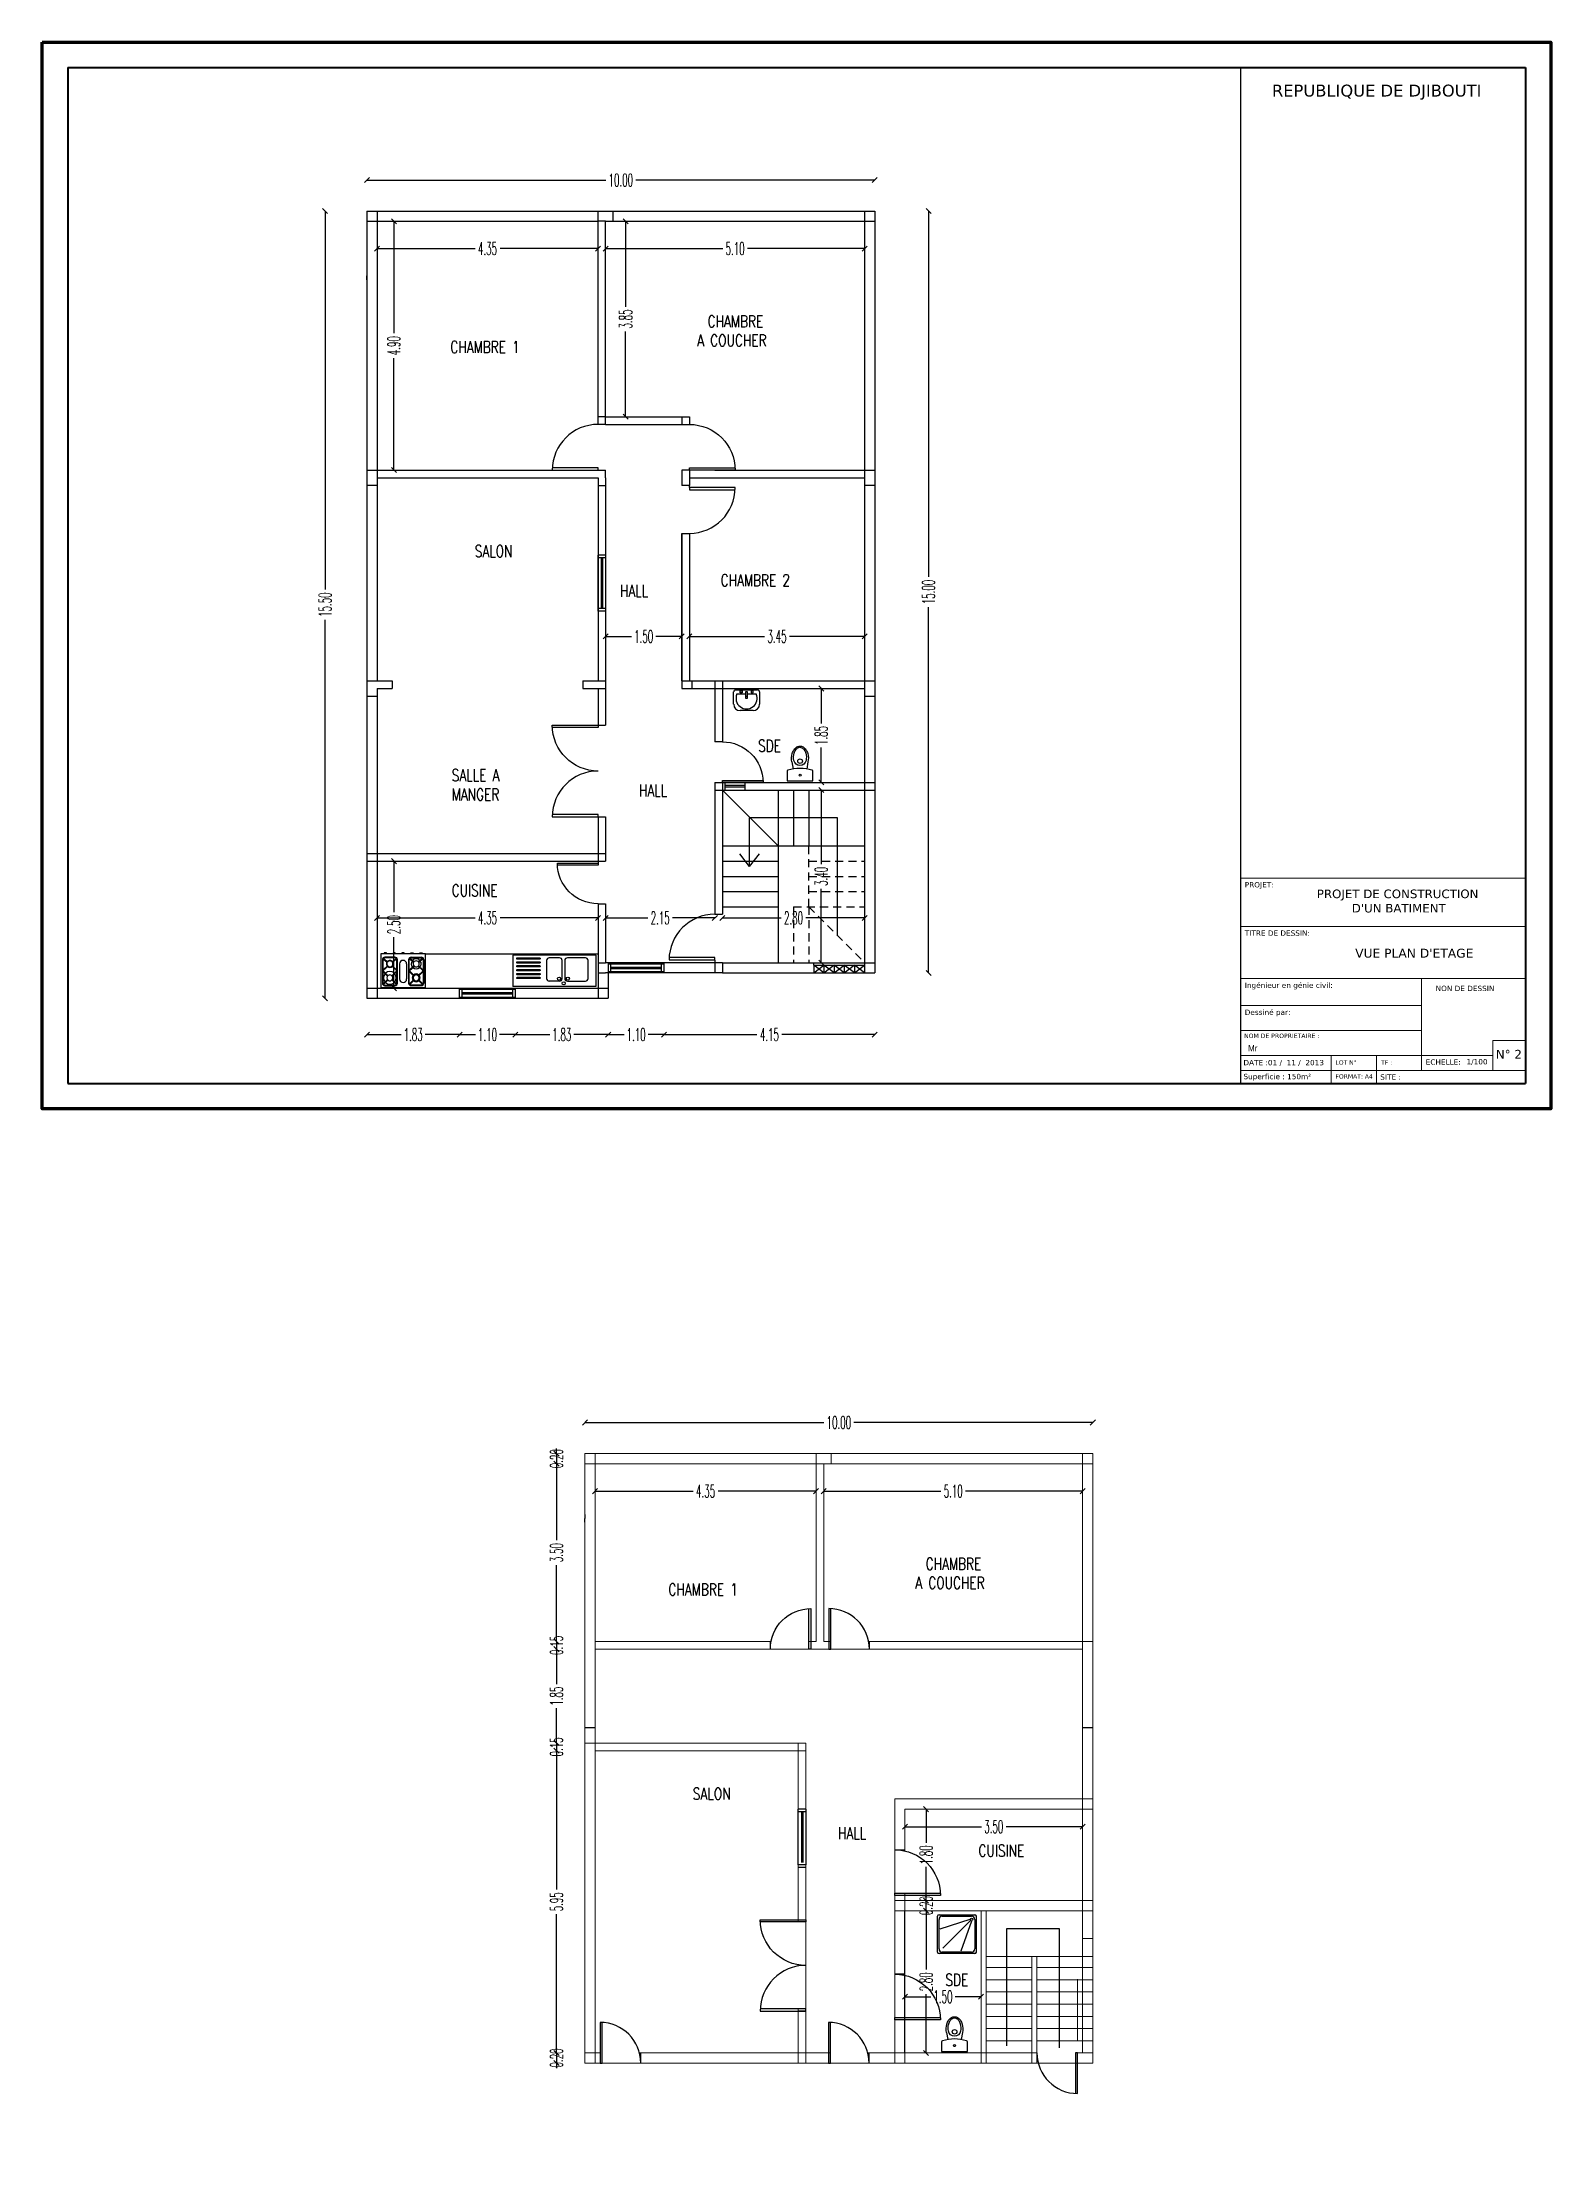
# Model space of a CAD drawing. Extents: x -110 to 3211, y -163 to 893.
# Drawn here: x 30.7 to 60.4, y -48.32 to -6.7 of the extents above; entities that cross this region are included whole.
import ezdxf

# ---------------------------------------------------------------- set-up
doc = ezdxf.new("R2010")
doc.units = 0
doc.header["$LTSCALE"] = 0.8
doc.header["$MEASUREMENT"] = 0
doc.linetypes.add('DASHED', pattern=[0.75, 0.5, -0.25])
doc.layers.get('0').update_dxf_attribs({"color": 5, "linetype": 'CONTINUOUS'})
doc.layers.get('DEFPOINTS').update_dxf_attribs({"linetype": 'CONTINUOUS'})
for name, color, linetype in [('COMBLDG', 7, 'CONTINUOUS'), ('DOOR', 3, 'CONTINUOUS'), ('DRAIN', 2, 'CONTINUOUS'), ('PIPE', 50, 'CONTINUOUS'), ('STR', 5, 'CONTINUOUS'), ('TEXT', 200, 'CONTINUOUS'), ('WALL', 6, 'CONTINUOUS'), ('WIN-PLN', 5, 'CONTINUOUS')]:
    doc.layers.add(name, color=color, linetype=linetype)
doc.styles.add('AYMAN-S', font='romant.shx', dxfattribs={"width": 0.7, "height": 0.15})
doc.styles.add('AYMOONY', font='romant.shx', dxfattribs={"width": 0.5})
doc.styles.add('ROMANT', font='ROMANC.SHX', dxfattribs={"width": 0.75})
doc.dimstyles.new('AYMAN-SIT', dxfattribs={"dimtxt": 0.25, "dimasz": 0.08, "dimexe": 0.18, "dimexo": 0.06, "dimgap": 0.05, "dimtad": 0, "dimzin": 1, "dimdsep": 46, "dimtxsty": 'AYMAN-S', "dimblk1": 'OBLIQUE', "dimblk2": 'OBLIQUE', "dimsah": 1, "dimcen": 0.09, "dimse1": 1, "dimse2": 1, "dimclrd": 256, "dimclre": 256, "dimclrt": 200, "dimadec": 0, "dimazin": 0, "dimtfac": 1, "dimtdec": 4, "dimtix": 1, "dimtmove": 0, "dimatfit": 3, "dimldrblk": 'OBLIQUE', "dimfxl": 1, "dimtolj": 1, "dimtzin": 0, "dimarcsym": 0})

msp = doc.modelspace()

# ---------------------------------------------------------------- texts
at = {"layer": 'COMBLDG', "color": 7, "lineweight": 9, "attachment_point": 1}
for s, insert, char_height, width in [('\\pi1.6214;{\\fVerdana|b0|i0|c0|p34;REPUBLIQUE DE DJIBOUTI}', (53.287, -7.539, -0.623), 0.23381, 7.52173), ('{\\fVerdana|b0|i0|c0|p34;\\C55;PROJET:}', (54.373, -23.241, -0.147), 0.10489, 11.75043), ("\\pi1.5704;{\\fVerdana|b0|i0|c0|p34;PROJET DE CONSTRUCTION \\P\\pi2.259;D'UN BATIMENT }", (54.221, -23.388, 0.603), 0.16932, 6.38547), ('{\\fVerdana|b0|i0|c0|p34;\\C55;TITRE DE DESSIN:}', (54.373, -24.193, -0.147), 0.10489, 11.75043), ("{\\fVerdana|b0|i0|c0|p34;VUE PLAN D'ETAGE }", (56.548, -24.553, -0.663), 0.17573, 5.65342), ('{\\fVerdana|b0|i0|c0|p34;\\C55;Ingénieur en génie civil:}', (54.373, -25.22, -0.147), 0.10489, 11.75043), ('{\\fVerdana|b0|i0|c0|p34;NON DE DESSIN}', (58.132, -25.282, -0.478), 0.10489, 11.75043), ('{\\fVerdana|b0|i0|c0|p34;\\C55;Dessiné par:}', (54.373, -25.751, -0.323), 0.10489, 11.75043), ('{\\fVerdana|b0|i0|c0|p34;\\C55;NOM DE PROPRIETAIRE :}', (54.361, -26.225, -0.094), 0.08772, 9.82617), ('{\\fArial|b0|i0|c0|p34; \\fColonna MT|b0|i0|c0|p82; \\H1.143x;Mr }', (54.357, -26.451, -0.176), 0.10489, 11.75043), ('{\\fVerdana|b0|i0|c0|p34;N° 2}', (59.316, -26.545, -0.12), 0.1704, 19.08879), ('{\\fVerdana|b0|i0|c0|p34;Superficie : 150m²}', (54.347, -27.017, -0.32), 0.10489, 11.75043), ('{\\fVerdana|b0|i0|c0|p34;DATE :01 /  11 /  2013}', (54.347, -26.743, -0.323), 0.10489, 11.75043), ('{\\fVerdana|b0|i0|c0|p34;LOT N° }', (56.16, -26.75, -0.228), 0.08651, 9.69138), ('{\\fVerdana|b0|i0|c0|p34;FORMAT: A4}', (56.16, -27.024, -0.264), 0.08651, 9.69138), ('{\\fVerdana|b0|i0|c0|p34;SITE : }', (57.041, -27.027, -0.323), 0.10489, 11.75043), ('{\\fVerdana|b0|i0|c0|p34;TF : }', (57.058, -26.75, -0.267), 0.08651, 9.69138), ('{\\fVerdana|b0|i0|c0|p34;ECHELLE:}', (57.936, -26.732, -0.668), 0.10489, 11.75043), ('{\\fVerdana|b0|i0|c0|p34;1/100}', (58.74, -26.725, -0.565), 0.10489, 11.75043)]:
    msp.add_mtext(s, dxfattribs=dict(at, insert=insert, char_height=char_height, width=width))
at = {"layer": 'TEXT', "color": 7, "ltscale": 61, "style": 'ROMANT', "width": 0.75}
for s, p in [('A COUCHER', (43.593, -12.691)), ('CHAMBRE', (43.796, -12.317)), ('CHAMBRE 1', (38.732, -12.822)), ('SALON', (39.213, -16.842)), ('HALL', (42.071, -17.621)), ('CHAMBRE 2', (44.054, -17.415)), ('SDE', (44.792, -20.674)), ('SALLE A', (38.76, -21.254)), ('MANGER', (38.76, -21.634)), ('HALL', (42.446, -21.555)), ('CUISINE', (38.76, -23.522)), ('CHAMBRE', (48.09, -36.782)), ('A COUCHER', (47.886, -37.156)), ('CHAMBRE 1', (43.026, -37.287)), ('SALON', (43.507, -41.308)), ('HALL', (46.365, -42.086)), ('CUISINE', (49.13, -42.43)), ('SDE', (48.479, -44.972))]:
    msp.add_text(s, height=0.2334, dxfattribs=at).set_placement(p)

# ---------------------------------------------------------------- blocks, each defined once
blk = doc.blocks.new('D')
at = {"layer": 'DOOR', "color": 3}
for p, q in [((0, 1), (0, 0)), ((0.05, 0), (0.05, 0.999)), ((0, 0), (0.05, 0))]:
    blk.add_line(p, q, dxfattribs=at)
blk.add_arc((0, 0), 1, 0, 90, dxfattribs=at)
blk = doc.blocks.new('_OBLIQUE')
at = {"color": 0, "linetype": 'ByBlock'}
blk.add_line((-0.5, -0.5), (0.5, 0.5), dxfattribs=at)
blk = doc.blocks.new('*D214')
at = {"layer": 'DEFPOINTS', "color": 0, "ltscale": 0.8, "transparency": 16777216}
for p in [(37.289, -22.679), (41.64, -22.679), (37.289, -23.947)]:
    blk.add_point(p, dxfattribs=at)
at = {"layer": 'PIPE', "color": 7, "lineweight": -2, "ltscale": 0.8, "transparency": 16777216}
for p, q in [((37.289, -23.947), (39.218, -23.947)), ((41.64, -23.947), (39.711, -23.947))]:
    blk.add_line(p, q, dxfattribs=at)
at = {"layer": 'PIPE', "color": 7, "lineweight": -2, "ltscale": 0.8, "transparency": 16777216, "xscale": 0.1, "yscale": 0.1, "zscale": 0.1, "rotation": 180}
blk.add_blockref('_OBLIQUE', (37.289, -23.947), dxfattribs=at)
at = {"layer": 'PIPE', "color": 7, "lineweight": -2, "ltscale": 0.8, "transparency": 16777216, "xscale": 0.1, "yscale": 0.1, "zscale": 0.1}
blk.add_blockref('_OBLIQUE', (41.64, -23.947), dxfattribs=at)
at = {"layer": 'PIPE', "color": 7, "ltscale": 0.8, "transparency": 16777216, "insert": (39.464, -23.947), "char_height": 0.25, "attachment_point": 5, "style": 'AYMOONY'}
blk.add_mtext('\\A1;4.35', dxfattribs=at)
blk = doc.blocks.new('*D215')
at = {"layer": 'DEFPOINTS', "color": 0, "ltscale": 0.8, "transparency": 16777216}
for p in [(37.239, -22.829), (37.621, -22.829), (37.239, -25.329)]:
    blk.add_point(p, dxfattribs=at)
at = {"layer": 'PIPE', "color": 7, "lineweight": -2, "ltscale": 0.8, "transparency": 16777216}
for p, q in [((37.621, -22.829), (37.621, -23.836)), ((37.621, -25.329), (37.621, -24.323))]:
    blk.add_line(p, q, dxfattribs=at)
at = {"layer": 'PIPE', "color": 7, "lineweight": -2, "ltscale": 0.8, "transparency": 16777216, "xscale": 0.1, "yscale": 0.1, "zscale": 0.1}
for p, rotation in [((37.621, -22.829), 90), ((37.621, -25.329), 270)]:
    blk.add_blockref('_OBLIQUE', p, dxfattribs=dict(at, rotation=rotation))
at = {"layer": 'PIPE', "color": 7, "ltscale": 0.8, "transparency": 16777216, "insert": (37.621, -24.079), "char_height": 0.25, "attachment_point": 5, "rotation": 90, "style": 'AYMOONY'}
blk.add_mtext('\\A1;2.50', dxfattribs=at)
blk = doc.blocks.new('*D216')
at = {"layer": 'DEFPOINTS', "color": 0, "ltscale": 0.8, "transparency": 16777216}
for p in [(37.239, -10.229), (37.621, -10.229), (37.239, -15.129)]:
    blk.add_point(p, dxfattribs=at)
at = {"layer": 'PIPE', "color": 7, "lineweight": -2, "ltscale": 0.8, "transparency": 16777216}
for p, q in [((37.621, -10.229), (37.621, -12.433)), ((37.621, -15.129), (37.621, -12.926))]:
    blk.add_line(p, q, dxfattribs=at)
at = {"layer": 'PIPE', "color": 7, "lineweight": -2, "ltscale": 0.8, "transparency": 16777216, "xscale": 0.1, "yscale": 0.1, "zscale": 0.1}
for p, rotation in [((37.621, -10.229), 90), ((37.621, -15.129), 270)]:
    blk.add_blockref('_OBLIQUE', p, dxfattribs=dict(at, rotation=rotation))
at = {"layer": 'PIPE', "color": 7, "ltscale": 0.8, "transparency": 16777216, "insert": (37.621, -12.679), "char_height": 0.25, "attachment_point": 5, "rotation": 90, "style": 'AYMOONY'}
blk.add_mtext('\\A1;4.90', dxfattribs=at)
blk = doc.blocks.new('*D217')
at = {"layer": 'DEFPOINTS', "color": 0, "ltscale": 0.8, "transparency": 16777216}
for p in [(47.089, -9.417), (37.089, -23.854), (47.089, -23.854)]:
    blk.add_point(p, dxfattribs=at)
at = {"layer": 'PIPE', "color": 7, "lineweight": -2, "ltscale": 0.8, "transparency": 16777216}
for p, q in [((37.089, -9.417), (41.792, -9.417)), ((47.089, -9.417), (42.386, -9.417))]:
    blk.add_line(p, q, dxfattribs=at)
at = {"layer": 'PIPE', "color": 7, "lineweight": -2, "ltscale": 0.8, "transparency": 16777216, "xscale": 0.1, "yscale": 0.1, "zscale": 0.1, "rotation": 180}
blk.add_blockref('_OBLIQUE', (37.089, -9.417), dxfattribs=at)
at = {"layer": 'PIPE', "color": 7, "lineweight": -2, "ltscale": 0.8, "transparency": 16777216, "xscale": 0.1, "yscale": 0.1, "zscale": 0.1}
blk.add_blockref('_OBLIQUE', (47.089, -9.417), dxfattribs=at)
at = {"layer": 'PIPE', "color": 7, "ltscale": 0.8, "transparency": 16777216, "insert": (42.089, -9.417), "char_height": 0.25, "attachment_point": 5, "style": 'AYMOONY'}
blk.add_mtext('\\A1;10.00', dxfattribs=at)
blk = doc.blocks.new('*D218')
at = {"layer": 'DEFPOINTS', "color": 0, "ltscale": 0.8, "transparency": 16777216}
for p in [(43.439, -18.027), (46.889, -18.027), (46.889, -18.404)]:
    blk.add_point(p, dxfattribs=at)
at = {"layer": 'PIPE', "color": 7, "lineweight": -2, "ltscale": 0.8, "transparency": 16777216}
for p, q in [((43.439, -18.404), (44.92, -18.404)), ((46.889, -18.404), (45.407, -18.404))]:
    blk.add_line(p, q, dxfattribs=at)
at = {"layer": 'PIPE', "color": 7, "lineweight": -2, "ltscale": 0.8, "transparency": 16777216, "xscale": 0.1, "yscale": 0.1, "zscale": 0.1, "rotation": 180}
blk.add_blockref('_OBLIQUE', (43.439, -18.404), dxfattribs=at)
at = {"layer": 'PIPE', "color": 7, "lineweight": -2, "ltscale": 0.8, "transparency": 16777216, "xscale": 0.1, "yscale": 0.1, "zscale": 0.1}
blk.add_blockref('_OBLIQUE', (46.889, -18.404), dxfattribs=at)
at = {"layer": 'PIPE', "color": 7, "ltscale": 0.8, "transparency": 16777216, "insert": (45.164, -18.404), "char_height": 0.25, "attachment_point": 5, "style": 'AYMOONY'}
blk.add_mtext('\\A1;3.45', dxfattribs=at)
blk = doc.blocks.new('*D219')
at = {"layer": 'DEFPOINTS', "color": 0, "ltscale": 0.8, "transparency": 16777216}
for p in [(41.79, -18.404), (41.79, -18.404), (43.289, -18.404)]:
    blk.add_point(p, dxfattribs=at)
at = {"layer": 'PIPE', "color": 7, "lineweight": -2, "ltscale": 0.8, "transparency": 16777216}
for p, q in [((41.79, -18.404), (42.302, -18.404)), ((43.289, -18.404), (42.777, -18.404))]:
    blk.add_line(p, q, dxfattribs=at)
at = {"layer": 'PIPE', "color": 7, "lineweight": -2, "ltscale": 0.8, "transparency": 16777216, "xscale": 0.1, "yscale": 0.1, "zscale": 0.1, "rotation": 180}
blk.add_blockref('_OBLIQUE', (41.79, -18.404), dxfattribs=at)
at = {"layer": 'PIPE', "color": 7, "lineweight": -2, "ltscale": 0.8, "transparency": 16777216, "xscale": 0.1, "yscale": 0.1, "zscale": 0.1}
blk.add_blockref('_OBLIQUE', (43.289, -18.404), dxfattribs=at)
at = {"layer": 'PIPE', "color": 7, "ltscale": 0.8, "transparency": 16777216, "insert": (42.539, -18.404), "char_height": 0.25, "attachment_point": 5, "style": 'AYMOONY'}
blk.add_mtext('\\A1;1.50', dxfattribs=at)
blk = doc.blocks.new('*D220')
at = {"layer": 'DEFPOINTS', "color": 0, "ltscale": 0.8, "transparency": 16777216}
for p in [(41.79, -10.229), (46.889, -10.229), (41.79, -10.768)]:
    blk.add_point(p, dxfattribs=at)
at = {"layer": 'PIPE', "color": 7, "lineweight": -2, "ltscale": 0.8, "transparency": 16777216}
for p, q in [((41.79, -10.768), (44.096, -10.768)), ((46.889, -10.768), (44.583, -10.768))]:
    blk.add_line(p, q, dxfattribs=at)
at = {"layer": 'PIPE', "color": 7, "lineweight": -2, "ltscale": 0.8, "transparency": 16777216, "xscale": 0.1, "yscale": 0.1, "zscale": 0.1, "rotation": 180}
blk.add_blockref('_OBLIQUE', (41.79, -10.768), dxfattribs=at)
at = {"layer": 'PIPE', "color": 7, "lineweight": -2, "ltscale": 0.8, "transparency": 16777216, "xscale": 0.1, "yscale": 0.1, "zscale": 0.1}
blk.add_blockref('_OBLIQUE', (46.889, -10.768), dxfattribs=at)
at = {"layer": 'PIPE', "color": 7, "ltscale": 0.8, "transparency": 16777216, "insert": (44.339, -10.768), "char_height": 0.25, "attachment_point": 5, "style": 'AYMOONY'}
blk.add_mtext('\\A1;5.10', dxfattribs=at)
blk = doc.blocks.new('*D222')
at = {"layer": 'DEFPOINTS', "color": 0, "ltscale": 0.8, "transparency": 16777216}
for p in [(46.022, -19.429), (46.035, -21.279), (46.084, -21.279)]:
    blk.add_point(p, dxfattribs=at)
at = {"layer": 'PIPE', "color": 7, "lineweight": -2, "ltscale": 0.8, "transparency": 16777216}
for p, q in [((46.035, -19.429), (46.035, -20.117)), ((46.035, -21.279), (46.035, -20.592))]:
    blk.add_line(p, q, dxfattribs=at)
at = {"layer": 'PIPE', "color": 7, "lineweight": -2, "ltscale": 0.8, "transparency": 16777216, "xscale": 0.1, "yscale": 0.1, "zscale": 0.1}
for p, rotation in [((46.035, -19.429), 90), ((46.035, -21.279), 270)]:
    blk.add_blockref('_OBLIQUE', p, dxfattribs=dict(at, rotation=rotation))
at = {"layer": 'PIPE', "color": 7, "ltscale": 0.8, "transparency": 16777216, "insert": (46.035, -20.354), "char_height": 0.25, "attachment_point": 5, "rotation": 90, "style": 'AYMOONY'}
blk.add_mtext('\\A1;1.85', dxfattribs=at)
blk = doc.blocks.new('*D223')
at = {"layer": 'DEFPOINTS', "color": 0, "ltscale": 0.8, "transparency": 16777216}
for p in [(41.79, -23.947), (43.939, -23.947), (43.939, -23.947)]:
    blk.add_point(p, dxfattribs=at)
at = {"layer": 'PIPE', "color": 7, "lineweight": -2, "ltscale": 0.8, "transparency": 16777216}
for p, q in [((41.79, -23.947), (42.621, -23.947)), ((43.939, -23.947), (43.108, -23.947))]:
    blk.add_line(p, q, dxfattribs=at)
at = {"layer": 'PIPE', "color": 7, "lineweight": -2, "ltscale": 0.8, "transparency": 16777216, "xscale": 0.1, "yscale": 0.1, "zscale": 0.1, "rotation": 180}
blk.add_blockref('_OBLIQUE', (41.79, -23.947), dxfattribs=at)
at = {"layer": 'PIPE', "color": 7, "lineweight": -2, "ltscale": 0.8, "transparency": 16777216, "xscale": 0.1, "yscale": 0.1, "zscale": 0.1}
blk.add_blockref('_OBLIQUE', (43.939, -23.947), dxfattribs=at)
at = {"layer": 'PIPE', "color": 7, "ltscale": 0.8, "transparency": 16777216, "insert": (42.864, -23.947), "char_height": 0.25, "attachment_point": 5, "style": 'AYMOONY'}
blk.add_mtext('\\A1;2.15', dxfattribs=at)
blk = doc.blocks.new('*D224')
at = {"layer": 'DEFPOINTS', "color": 0, "ltscale": 0.8, "transparency": 16777216}
for p in [(37.289, -10.229), (41.64, -10.229), (41.64, -10.768)]:
    blk.add_point(p, dxfattribs=at)
at = {"layer": 'PIPE', "color": 7, "lineweight": -2, "ltscale": 0.8, "transparency": 16777216}
for p, q in [((37.289, -10.768), (39.218, -10.768)), ((41.64, -10.768), (39.711, -10.768))]:
    blk.add_line(p, q, dxfattribs=at)
at = {"layer": 'PIPE', "color": 7, "lineweight": -2, "ltscale": 0.8, "transparency": 16777216, "xscale": 0.1, "yscale": 0.1, "zscale": 0.1, "rotation": 180}
blk.add_blockref('_OBLIQUE', (37.289, -10.768), dxfattribs=at)
at = {"layer": 'PIPE', "color": 7, "lineweight": -2, "ltscale": 0.8, "transparency": 16777216, "xscale": 0.1, "yscale": 0.1, "zscale": 0.1}
blk.add_blockref('_OBLIQUE', (41.64, -10.768), dxfattribs=at)
at = {"layer": 'PIPE', "color": 7, "ltscale": 0.8, "transparency": 16777216, "insert": (39.464, -10.768), "char_height": 0.25, "attachment_point": 5, "style": 'AYMOONY'}
blk.add_mtext('\\A1;4.35', dxfattribs=at)
blk = doc.blocks.new('*D225')
at = {"layer": 'DEFPOINTS', "color": 0, "ltscale": 0.8, "transparency": 16777216}
for p in [(45.789, -21.429), (46.035, -21.429), (45.789, -24.829)]:
    blk.add_point(p, dxfattribs=at)
at = {"layer": 'PIPE', "color": 7, "lineweight": -2, "ltscale": 0.8, "transparency": 16777216}
for p, q in [((46.035, -21.429), (46.035, -22.886)), ((46.035, -24.829), (46.035, -23.373))]:
    blk.add_line(p, q, dxfattribs=at)
at = {"layer": 'PIPE', "color": 7, "lineweight": -2, "ltscale": 0.8, "transparency": 16777216, "xscale": 0.1, "yscale": 0.1, "zscale": 0.1}
for p, rotation in [((46.035, -21.429), 90), ((46.035, -24.829), 270)]:
    blk.add_blockref('_OBLIQUE', p, dxfattribs=dict(at, rotation=rotation))
at = {"layer": 'PIPE', "color": 7, "ltscale": 0.8, "transparency": 16777216, "insert": (46.035, -23.129), "char_height": 0.25, "attachment_point": 5, "rotation": 90, "style": 'AYMOONY'}
blk.add_mtext('\\A1;3.40', dxfattribs=at)
blk = doc.blocks.new('*D226')
at = {"layer": 'DEFPOINTS', "color": 0, "ltscale": 0.8, "transparency": 16777216}
for p in [(44.089, -23.874), (46.889, -23.874), (46.889, -23.947)]:
    blk.add_point(p, dxfattribs=at)
at = {"layer": 'PIPE', "color": 7, "lineweight": -2, "ltscale": 0.8, "transparency": 16777216}
for p, q in [((44.089, -23.947), (45.245, -23.947)), ((46.889, -23.947), (45.732, -23.947))]:
    blk.add_line(p, q, dxfattribs=at)
at = {"layer": 'PIPE', "color": 7, "lineweight": -2, "ltscale": 0.8, "transparency": 16777216, "xscale": 0.1, "yscale": 0.1, "zscale": 0.1, "rotation": 180}
blk.add_blockref('_OBLIQUE', (44.089, -23.947), dxfattribs=at)
at = {"layer": 'PIPE', "color": 7, "lineweight": -2, "ltscale": 0.8, "transparency": 16777216, "xscale": 0.1, "yscale": 0.1, "zscale": 0.1}
blk.add_blockref('_OBLIQUE', (46.889, -23.947), dxfattribs=at)
at = {"layer": 'PIPE', "color": 7, "ltscale": 0.8, "transparency": 16777216, "insert": (45.489, -23.947), "char_height": 0.25, "attachment_point": 5, "style": 'AYMOONY'}
blk.add_mtext('\\A1;2.80', dxfattribs=at)
blk = doc.blocks.new('*D221')
at = {"layer": 'DEFPOINTS', "color": 0, "ltscale": 0.8, "transparency": 16777216}
for p in [(41.79, -10.229), (41.79, -14.079), (42.184, -14.079)]:
    blk.add_point(p, dxfattribs=at)
at = {"layer": 'PIPE', "color": 7, "lineweight": -2, "ltscale": 0.8, "transparency": 16777216}
for p, q in [((42.184, -10.229), (42.184, -11.911)), ((42.184, -14.079), (42.184, -12.398))]:
    blk.add_line(p, q, dxfattribs=at)
at = {"layer": 'PIPE', "color": 7, "lineweight": -2, "ltscale": 0.8, "transparency": 16777216, "xscale": 0.1, "yscale": 0.1, "zscale": 0.1}
for p, rotation in [((42.184, -10.229), 90), ((42.184, -14.079), 270)]:
    blk.add_blockref('_OBLIQUE', p, dxfattribs=dict(at, rotation=rotation))
at = {"layer": 'PIPE', "color": 7, "ltscale": 0.8, "transparency": 16777216, "insert": (42.184, -12.154), "char_height": 0.25, "attachment_point": 5, "rotation": 90, "style": 'AYMOONY'}
blk.add_mtext('\\A1;3.85', dxfattribs=at)
blk = doc.blocks.new('*D209')
at = {"layer": 'DEFPOINTS', "color": 0, "ltscale": 0.8, "transparency": 16777216}
for p in [(37.089, -25.529), (38.914, -25.529), (38.914, -26.244)]:
    blk.add_point(p, dxfattribs=at)
at = {"layer": 'PIPE', "color": 7, "lineweight": -2, "ltscale": 0.8, "transparency": 16777216}
for p, q in [((37.089, -26.244), (37.764, -26.244)), ((38.914, -26.244), (38.239, -26.244))]:
    blk.add_line(p, q, dxfattribs=at)
at = {"layer": 'PIPE', "color": 7, "lineweight": -2, "ltscale": 0.8, "transparency": 16777216, "xscale": 0.1, "yscale": 0.1, "zscale": 0.1, "rotation": 180}
blk.add_blockref('_OBLIQUE', (37.089, -26.244), dxfattribs=at)
at = {"layer": 'PIPE', "color": 7, "lineweight": -2, "ltscale": 0.8, "transparency": 16777216, "xscale": 0.1, "yscale": 0.1, "zscale": 0.1}
blk.add_blockref('_OBLIQUE', (38.914, -26.244), dxfattribs=at)
at = {"layer": 'PIPE', "color": 7, "ltscale": 0.8, "transparency": 16777216, "insert": (38.001, -26.244), "char_height": 0.25, "attachment_point": 5, "style": 'AYMOONY'}
blk.add_mtext('\\A1;1.83', dxfattribs=at)
blk = doc.blocks.new('*D210')
at = {"layer": 'DEFPOINTS', "color": 0, "ltscale": 0.8, "transparency": 16777216}
for p in [(38.914, -25.529), (40.014, -25.529), (40.014, -26.244)]:
    blk.add_point(p, dxfattribs=at)
at = {"layer": 'PIPE', "color": 7, "lineweight": -2, "ltscale": 0.8, "transparency": 16777216}
for p, q in [((38.914, -26.244), (39.227, -26.244)), ((40.014, -26.244), (39.702, -26.244))]:
    blk.add_line(p, q, dxfattribs=at)
at = {"layer": 'PIPE', "color": 7, "lineweight": -2, "ltscale": 0.8, "transparency": 16777216, "xscale": 0.1, "yscale": 0.1, "zscale": 0.1, "rotation": 180}
blk.add_blockref('_OBLIQUE', (38.914, -26.244), dxfattribs=at)
at = {"layer": 'PIPE', "color": 7, "lineweight": -2, "ltscale": 0.8, "transparency": 16777216, "xscale": 0.1, "yscale": 0.1, "zscale": 0.1}
blk.add_blockref('_OBLIQUE', (40.014, -26.244), dxfattribs=at)
at = {"layer": 'PIPE', "color": 7, "ltscale": 0.8, "transparency": 16777216, "insert": (39.464, -26.244), "char_height": 0.25, "attachment_point": 5, "style": 'AYMOONY'}
blk.add_mtext('\\A1;1.10', dxfattribs=at)
blk = doc.blocks.new('*D211')
at = {"layer": 'DEFPOINTS', "color": 0, "ltscale": 0.8, "transparency": 16777216}
for p in [(40.014, -25.529), (41.84, -25.529), (41.84, -26.244)]:
    blk.add_point(p, dxfattribs=at)
at = {"layer": 'PIPE', "color": 7, "lineweight": -2, "ltscale": 0.8, "transparency": 16777216}
for p, q in [((40.014, -26.244), (40.689, -26.244)), ((41.84, -26.244), (41.164, -26.244))]:
    blk.add_line(p, q, dxfattribs=at)
at = {"layer": 'PIPE', "color": 7, "lineweight": -2, "ltscale": 0.8, "transparency": 16777216, "xscale": 0.1, "yscale": 0.1, "zscale": 0.1, "rotation": 180}
blk.add_blockref('_OBLIQUE', (40.014, -26.244), dxfattribs=at)
at = {"layer": 'PIPE', "color": 7, "lineweight": -2, "ltscale": 0.8, "transparency": 16777216, "xscale": 0.1, "yscale": 0.1, "zscale": 0.1}
blk.add_blockref('_OBLIQUE', (41.84, -26.244), dxfattribs=at)
at = {"layer": 'PIPE', "color": 7, "ltscale": 0.8, "transparency": 16777216, "insert": (40.927, -26.244), "char_height": 0.25, "attachment_point": 5, "style": 'AYMOONY'}
blk.add_mtext('\\A1;1.83', dxfattribs=at)
blk = doc.blocks.new('*D212')
at = {"layer": 'DEFPOINTS', "color": 0, "ltscale": 0.8, "transparency": 16777216}
for p in [(42.94, -25.029), (41.84, -25.529), (42.94, -26.244)]:
    blk.add_point(p, dxfattribs=at)
at = {"layer": 'PIPE', "color": 7, "lineweight": -2, "ltscale": 0.8, "transparency": 16777216}
for p, q in [((41.84, -26.244), (42.152, -26.244)), ((42.94, -26.244), (42.627, -26.244))]:
    blk.add_line(p, q, dxfattribs=at)
at = {"layer": 'PIPE', "color": 7, "lineweight": -2, "ltscale": 0.8, "transparency": 16777216, "xscale": 0.1, "yscale": 0.1, "zscale": 0.1, "rotation": 180}
blk.add_blockref('_OBLIQUE', (41.84, -26.244), dxfattribs=at)
at = {"layer": 'PIPE', "color": 7, "lineweight": -2, "ltscale": 0.8, "transparency": 16777216, "xscale": 0.1, "yscale": 0.1, "zscale": 0.1}
blk.add_blockref('_OBLIQUE', (42.94, -26.244), dxfattribs=at)
at = {"layer": 'PIPE', "color": 7, "ltscale": 0.8, "transparency": 16777216, "insert": (42.39, -26.244), "char_height": 0.25, "attachment_point": 5, "style": 'AYMOONY'}
blk.add_mtext('\\A1;1.10', dxfattribs=at)
blk = doc.blocks.new('*D213')
at = {"layer": 'DEFPOINTS', "color": 0, "ltscale": 0.8, "transparency": 16777216}
for p in [(42.94, -25.029), (47.089, -25.029), (47.089, -26.244)]:
    blk.add_point(p, dxfattribs=at)
at = {"layer": 'PIPE', "color": 7, "lineweight": -2, "ltscale": 0.8, "transparency": 16777216}
for p, q in [((42.94, -26.244), (44.768, -26.244)), ((47.089, -26.244), (45.261, -26.244))]:
    blk.add_line(p, q, dxfattribs=at)
at = {"layer": 'PIPE', "color": 7, "lineweight": -2, "ltscale": 0.8, "transparency": 16777216, "xscale": 0.1, "yscale": 0.1, "zscale": 0.1, "rotation": 180}
blk.add_blockref('_OBLIQUE', (42.94, -26.244), dxfattribs=at)
at = {"layer": 'PIPE', "color": 7, "lineweight": -2, "ltscale": 0.8, "transparency": 16777216, "xscale": 0.1, "yscale": 0.1, "zscale": 0.1}
blk.add_blockref('_OBLIQUE', (47.089, -26.244), dxfattribs=at)
at = {"layer": 'PIPE', "color": 7, "ltscale": 0.8, "transparency": 16777216, "insert": (45.014, -26.244), "char_height": 0.25, "attachment_point": 5, "style": 'AYMOONY'}
blk.add_mtext('\\A1;4.15', dxfattribs=at)
blk = doc.blocks.new('*D207')
at = {"layer": 'DEFPOINTS', "color": 0, "ltscale": 0.8, "transparency": 16777216}
for p in [(36.265, -10.029), (37.089, -10.029), (37.089, -25.529)]:
    blk.add_point(p, dxfattribs=at)
at = {"layer": 'PIPE', "color": 7, "lineweight": -2, "ltscale": 0.8, "transparency": 16777216}
for p, q in [((36.265, -10.029), (36.265, -17.482)), ((36.265, -25.529), (36.265, -18.076))]:
    blk.add_line(p, q, dxfattribs=at)
at = {"layer": 'PIPE', "color": 7, "lineweight": -2, "ltscale": 0.8, "transparency": 16777216, "xscale": 0.1, "yscale": 0.1, "zscale": 0.1}
for p, rotation in [((36.265, -10.029), 90), ((36.265, -25.529), 270)]:
    blk.add_blockref('_OBLIQUE', p, dxfattribs=dict(at, rotation=rotation))
at = {"layer": 'PIPE', "color": 7, "ltscale": 0.8, "transparency": 16777216, "insert": (36.265, -17.779), "char_height": 0.25, "attachment_point": 5, "rotation": 90, "style": 'AYMOONY'}
blk.add_mtext('\\A1;15.50', dxfattribs=at)
blk = doc.blocks.new('*D208')
at = {"layer": 'DEFPOINTS', "color": 0, "ltscale": 0.8, "transparency": 16777216}
for p in [(47.089, -10.029), (47.089, -25.029), (48.148, -25.029)]:
    blk.add_point(p, dxfattribs=at)
at = {"layer": 'PIPE', "color": 7, "lineweight": -2, "ltscale": 0.8, "transparency": 16777216}
for p, q in [((48.148, -10.029), (48.148, -17.232)), ((48.148, -25.029), (48.148, -17.826))]:
    blk.add_line(p, q, dxfattribs=at)
at = {"layer": 'PIPE', "color": 7, "lineweight": -2, "ltscale": 0.8, "transparency": 16777216, "xscale": 0.1, "yscale": 0.1, "zscale": 0.1}
for p, rotation in [((48.148, -10.029), 90), ((48.148, -25.029), 270)]:
    blk.add_blockref('_OBLIQUE', p, dxfattribs=dict(at, rotation=rotation))
at = {"layer": 'PIPE', "color": 7, "ltscale": 0.8, "transparency": 16777216, "insert": (48.148, -17.529), "char_height": 0.25, "attachment_point": 5, "rotation": 90, "style": 'AYMOONY'}
blk.add_mtext('\\A1;15.00', dxfattribs=at)
blk = doc.blocks.new('*D227')
at = {"layer": 'DEFPOINTS', "color": 0, "ltscale": 0.8, "transparency": 16777216}
for p in [(51.382, -33.882), (41.382, -48.32), (51.382, -48.32)]:
    blk.add_point(p, dxfattribs=at)
at = {"layer": 'PIPE', "color": 7, "lineweight": -2, "ltscale": 0.8, "transparency": 16777216}
for p, q in [((41.382, -33.882), (46.085, -33.882)), ((51.382, -33.882), (46.679, -33.882))]:
    blk.add_line(p, q, dxfattribs=at)
at = {"layer": 'PIPE', "color": 7, "lineweight": -2, "ltscale": 0.8, "transparency": 16777216, "xscale": 0.1, "yscale": 0.1, "zscale": 0.1, "rotation": 180}
blk.add_blockref('_OBLIQUE', (41.382, -33.882), dxfattribs=at)
at = {"layer": 'PIPE', "color": 7, "lineweight": -2, "ltscale": 0.8, "transparency": 16777216, "xscale": 0.1, "yscale": 0.1, "zscale": 0.1}
blk.add_blockref('_OBLIQUE', (51.382, -33.882), dxfattribs=at)
at = {"layer": 'PIPE', "color": 7, "ltscale": 0.8, "transparency": 16777216, "insert": (46.382, -33.882), "char_height": 0.25, "attachment_point": 5, "style": 'AYMOONY'}
blk.add_mtext('\\A1;10.00', dxfattribs=at)
blk = doc.blocks.new('*D228')
at = {"layer": 'COMBLDG', "color": 7, "lineweight": -2, "transparency": 16777216}
for p, q in [((46.083, -35.234), (48.389, -35.234)), ((51.182, -35.234), (48.876, -35.234))]:
    blk.add_line(p, q, dxfattribs=at)
at = {"layer": 'DEFPOINTS', "color": 0, "transparency": 16777216}
for p in [(46.083, -34.695), (51.182, -34.695), (46.083, -35.234)]:
    blk.add_point(p, dxfattribs=at)
at = {"layer": 'COMBLDG', "color": 7, "lineweight": -2, "transparency": 16777216, "xscale": 0.1, "yscale": 0.1, "zscale": 0.1, "rotation": 180}
blk.add_blockref('_OBLIQUE', (46.083, -35.234), dxfattribs=at)
at = {"layer": 'COMBLDG', "color": 7, "lineweight": -2, "transparency": 16777216, "xscale": 0.1, "yscale": 0.1, "zscale": 0.1}
blk.add_blockref('_OBLIQUE', (51.182, -35.234), dxfattribs=at)
at = {"layer": 'COMBLDG', "color": 7, "lineweight": 9, "transparency": 16777216, "insert": (48.633, -35.234), "char_height": 0.25, "attachment_point": 5, "style": 'AYMOONY'}
blk.add_mtext('\\A1;5.10', dxfattribs=at)
blk = doc.blocks.new('*D229')
at = {"layer": 'COMBLDG', "color": 7, "lineweight": -2, "transparency": 16777216}
for p, q in [((41.582, -35.234), (43.511, -35.234)), ((45.933, -35.234), (44.004, -35.234))]:
    blk.add_line(p, q, dxfattribs=at)
at = {"layer": 'DEFPOINTS', "color": 0, "transparency": 16777216}
for p in [(41.582, -34.695), (45.933, -34.695), (45.933, -35.234)]:
    blk.add_point(p, dxfattribs=at)
at = {"layer": 'COMBLDG', "color": 7, "lineweight": -2, "transparency": 16777216, "xscale": 0.1, "yscale": 0.1, "zscale": 0.1, "rotation": 180}
blk.add_blockref('_OBLIQUE', (41.582, -35.234), dxfattribs=at)
at = {"layer": 'COMBLDG', "color": 7, "lineweight": -2, "transparency": 16777216, "xscale": 0.1, "yscale": 0.1, "zscale": 0.1}
blk.add_blockref('_OBLIQUE', (45.933, -35.234), dxfattribs=at)
at = {"layer": 'COMBLDG', "color": 7, "lineweight": 9, "transparency": 16777216, "insert": (43.758, -35.234), "char_height": 0.25, "attachment_point": 5, "style": 'AYMOONY'}
blk.add_mtext('\\A1;4.35', dxfattribs=at)
blk = doc.blocks.new('*D230')
at = {"layer": 'DEFPOINTS', "color": 0, "ltscale": 0.8, "transparency": 16777216}
for p in [(41.582, -34.495), (40.822, -34.695), (41.582, -34.695)]:
    blk.add_point(p, dxfattribs=at)
at = {"layer": 'PIPE', "color": 7, "lineweight": -2, "ltscale": 0.8, "transparency": 16777216}
for p, q in [((40.822, -34.495), (40.822, -34.395)), ((40.822, -34.495), (40.822, -34.695)), ((40.822, -34.695), (40.822, -34.795))]:
    blk.add_line(p, q, dxfattribs=at)
at = {"layer": 'PIPE', "color": 7, "lineweight": -2, "ltscale": 0.8, "transparency": 16777216, "xscale": 0.1, "yscale": 0.1, "zscale": 0.1}
for p, rotation in [((40.822, -34.495), 270), ((40.822, -34.695), 90)]:
    blk.add_blockref('_OBLIQUE', p, dxfattribs=dict(at, rotation=rotation))
at = {"layer": 'PIPE', "color": 7, "ltscale": 0.8, "transparency": 16777216, "insert": (40.822, -34.595), "char_height": 0.25, "attachment_point": 5, "rotation": 90, "style": 'AYMOONY'}
blk.add_mtext('\\A1;0.20', dxfattribs=at)
blk = doc.blocks.new('*D231')
at = {"layer": 'DEFPOINTS', "color": 0, "ltscale": 0.8, "transparency": 16777216}
for p in [(41.582, -34.695), (40.822, -38.195), (41.582, -38.195)]:
    blk.add_point(p, dxfattribs=at)
at = {"layer": 'PIPE', "color": 7, "lineweight": -2, "ltscale": 0.8, "transparency": 16777216}
for p, q in [((40.822, -34.695), (40.822, -36.201)), ((40.822, -38.195), (40.822, -36.688))]:
    blk.add_line(p, q, dxfattribs=at)
at = {"layer": 'PIPE', "color": 7, "lineweight": -2, "ltscale": 0.8, "transparency": 16777216, "xscale": 0.1, "yscale": 0.1, "zscale": 0.1}
for p, rotation in [((40.822, -34.695), 90), ((40.822, -38.195), 270)]:
    blk.add_blockref('_OBLIQUE', p, dxfattribs=dict(at, rotation=rotation))
at = {"layer": 'PIPE', "color": 7, "ltscale": 0.8, "transparency": 16777216, "insert": (40.822, -36.445), "char_height": 0.25, "attachment_point": 5, "rotation": 90, "style": 'AYMOONY'}
blk.add_mtext('\\A1;3.50', dxfattribs=at)
blk = doc.blocks.new('*D232')
at = {"layer": 'DEFPOINTS', "color": 0, "ltscale": 0.8, "transparency": 16777216}
for p in [(41.582, -38.195), (40.822, -38.345), (41.582, -38.345)]:
    blk.add_point(p, dxfattribs=at)
at = {"layer": 'PIPE', "color": 7, "lineweight": -2, "ltscale": 0.8, "transparency": 16777216}
for p, q in [((40.822, -38.195), (40.822, -38.095)), ((40.822, -38.195), (40.822, -38.345)), ((40.822, -38.345), (40.822, -38.445))]:
    blk.add_line(p, q, dxfattribs=at)
at = {"layer": 'PIPE', "color": 7, "lineweight": -2, "ltscale": 0.8, "transparency": 16777216, "xscale": 0.1, "yscale": 0.1, "zscale": 0.1}
for p, rotation in [((40.822, -38.195), 270), ((40.822, -38.345), 90)]:
    blk.add_blockref('_OBLIQUE', p, dxfattribs=dict(at, rotation=rotation))
at = {"layer": 'PIPE', "color": 7, "ltscale": 0.8, "transparency": 16777216, "insert": (40.822, -38.27), "char_height": 0.25, "attachment_point": 5, "rotation": 90, "style": 'AYMOONY'}
blk.add_mtext('\\A1;0.15', dxfattribs=at)
blk = doc.blocks.new('*D233')
at = {"layer": 'DEFPOINTS', "color": 0, "ltscale": 0.8, "transparency": 16777216}
for p in [(41.582, -38.345), (40.822, -40.195), (41.382, -40.195)]:
    blk.add_point(p, dxfattribs=at)
at = {"layer": 'PIPE', "color": 7, "lineweight": -2, "ltscale": 0.8, "transparency": 16777216}
for p, q in [((40.822, -38.345), (40.822, -39.032)), ((40.822, -40.195), (40.822, -39.507))]:
    blk.add_line(p, q, dxfattribs=at)
at = {"layer": 'PIPE', "color": 7, "lineweight": -2, "ltscale": 0.8, "transparency": 16777216, "xscale": 0.1, "yscale": 0.1, "zscale": 0.1}
for p, rotation in [((40.822, -38.345), 90), ((40.822, -40.195), 270)]:
    blk.add_blockref('_OBLIQUE', p, dxfattribs=dict(at, rotation=rotation))
at = {"layer": 'PIPE', "color": 7, "ltscale": 0.8, "transparency": 16777216, "insert": (40.822, -39.27), "char_height": 0.25, "attachment_point": 5, "rotation": 90, "style": 'AYMOONY'}
blk.add_mtext('\\A1;1.85', dxfattribs=at)
blk = doc.blocks.new('*D234')
at = {"layer": 'DEFPOINTS', "color": 0, "ltscale": 0.8, "transparency": 16777216}
for p in [(40.822, -40.345), (41.382, -40.195), (41.582, -40.345)]:
    blk.add_point(p, dxfattribs=at)
at = {"layer": 'PIPE', "color": 7, "lineweight": -2, "ltscale": 0.8, "transparency": 16777216}
for p, q in [((40.822, -40.195), (40.822, -40.095)), ((40.822, -40.195), (40.822, -40.345)), ((40.822, -40.345), (40.822, -40.445))]:
    blk.add_line(p, q, dxfattribs=at)
at = {"layer": 'PIPE', "color": 7, "lineweight": -2, "ltscale": 0.8, "transparency": 16777216, "xscale": 0.1, "yscale": 0.1, "zscale": 0.1}
for p, rotation in [((40.822, -40.195), 270), ((40.822, -40.345), 90)]:
    blk.add_blockref('_OBLIQUE', p, dxfattribs=dict(at, rotation=rotation))
at = {"layer": 'PIPE', "color": 7, "ltscale": 0.8, "transparency": 16777216, "insert": (40.822, -40.27), "char_height": 0.25, "attachment_point": 5, "rotation": 90, "style": 'AYMOONY'}
blk.add_mtext('\\A1;0.15', dxfattribs=at)
blk = doc.blocks.new('*D235')
at = {"layer": 'DEFPOINTS', "color": 0, "ltscale": 0.8, "transparency": 16777216}
for p in [(41.582, -40.345), (40.822, -46.295), (41.382, -46.295)]:
    blk.add_point(p, dxfattribs=at)
at = {"layer": 'PIPE', "color": 7, "lineweight": -2, "ltscale": 0.8, "transparency": 16777216}
for p, q in [((40.822, -40.345), (40.822, -43.076)), ((40.822, -46.295), (40.822, -43.563))]:
    blk.add_line(p, q, dxfattribs=at)
at = {"layer": 'PIPE', "color": 7, "lineweight": -2, "ltscale": 0.8, "transparency": 16777216, "xscale": 0.1, "yscale": 0.1, "zscale": 0.1}
for p, rotation in [((40.822, -40.345), 90), ((40.822, -46.295), 270)]:
    blk.add_blockref('_OBLIQUE', p, dxfattribs=dict(at, rotation=rotation))
at = {"layer": 'PIPE', "color": 7, "ltscale": 0.8, "transparency": 16777216, "insert": (40.822, -43.32), "char_height": 0.25, "attachment_point": 5, "rotation": 90, "style": 'AYMOONY'}
blk.add_mtext('\\A1;5.95', dxfattribs=at)
blk = doc.blocks.new('*D236')
at = {"layer": 'DEFPOINTS', "color": 0, "ltscale": 0.8, "transparency": 16777216}
for p in [(40.822, -46.495), (41.382, -46.295), (41.382, -46.495)]:
    blk.add_point(p, dxfattribs=at)
at = {"layer": 'PIPE', "color": 7, "lineweight": -2, "ltscale": 0.8, "transparency": 16777216}
for p, q in [((40.822, -46.295), (40.822, -46.195)), ((40.822, -46.295), (40.822, -46.495)), ((40.822, -46.495), (40.822, -46.595))]:
    blk.add_line(p, q, dxfattribs=at)
at = {"layer": 'PIPE', "color": 7, "lineweight": -2, "ltscale": 0.8, "transparency": 16777216, "xscale": 0.1, "yscale": 0.1, "zscale": 0.1}
for p, rotation in [((40.822, -46.295), 270), ((40.822, -46.495), 90)]:
    blk.add_blockref('_OBLIQUE', p, dxfattribs=dict(at, rotation=rotation))
at = {"layer": 'PIPE', "color": 7, "ltscale": 0.8, "transparency": 16777216, "insert": (40.822, -46.395), "char_height": 0.25, "attachment_point": 5, "rotation": 90, "style": 'AYMOONY'}
blk.add_mtext('\\A1;0.20', dxfattribs=at)
blk = doc.blocks.new('*D237')
at = {"layer": 'DEFPOINTS', "color": 0, "ltscale": 0.8, "transparency": 16777216}
for p in [(47.682, -43.495), (48.098, -43.495), (47.682, -46.295)]:
    blk.add_point(p, dxfattribs=at)
at = {"layer": 'PIPE', "color": 7, "lineweight": -2, "ltscale": 0.8, "transparency": 16777216}
for p, q in [((48.098, -43.495), (48.098, -44.651)), ((48.098, -46.295), (48.098, -45.138))]:
    blk.add_line(p, q, dxfattribs=at)
at = {"layer": 'PIPE', "color": 7, "lineweight": -2, "ltscale": 0.8, "transparency": 16777216, "xscale": 0.1, "yscale": 0.1, "zscale": 0.1}
for p, rotation in [((48.098, -43.495), 90), ((48.098, -46.295), 270)]:
    blk.add_blockref('_OBLIQUE', p, dxfattribs=dict(at, rotation=rotation))
at = {"layer": 'PIPE', "color": 7, "ltscale": 0.8, "transparency": 16777216, "insert": (48.098, -44.895), "char_height": 0.25, "attachment_point": 5, "rotation": 90, "style": 'AYMOONY'}
blk.add_mtext('\\A1;2.80', dxfattribs=at)
blk = doc.blocks.new('*D238')
at = {"layer": 'DEFPOINTS', "color": 0, "ltscale": 0.8, "transparency": 16777216}
for p in [(47.682, -43.295), (47.682, -43.495), (48.098, -43.295)]:
    blk.add_point(p, dxfattribs=at)
at = {"layer": 'PIPE', "color": 7, "lineweight": -2, "ltscale": 0.8, "transparency": 16777216}
for p, q in [((48.098, -43.295), (48.098, -43.195)), ((48.098, -43.495), (48.098, -43.295)), ((48.098, -43.495), (48.098, -43.595))]:
    blk.add_line(p, q, dxfattribs=at)
at = {"layer": 'PIPE', "color": 7, "lineweight": -2, "ltscale": 0.8, "transparency": 16777216, "xscale": 0.1, "yscale": 0.1, "zscale": 0.1}
for p, rotation in [((48.098, -43.295), 270), ((48.098, -43.495), 90)]:
    blk.add_blockref('_OBLIQUE', p, dxfattribs=dict(at, rotation=rotation))
at = {"layer": 'PIPE', "color": 7, "ltscale": 0.8, "transparency": 16777216, "insert": (48.098, -43.395), "char_height": 0.25, "attachment_point": 5, "rotation": 90, "style": 'AYMOONY'}
blk.add_mtext('\\A1;0.20', dxfattribs=at)
blk = doc.blocks.new('*D239')
at = {"layer": 'DEFPOINTS', "color": 0, "ltscale": 0.8, "transparency": 16777216}
for p in [(47.682, -41.495), (48.098, -41.495), (47.682, -43.295)]:
    blk.add_point(p, dxfattribs=at)
at = {"layer": 'PIPE', "color": 7, "lineweight": -2, "ltscale": 0.8, "transparency": 16777216}
for p, q in [((48.098, -41.495), (48.098, -42.157)), ((48.098, -43.295), (48.098, -42.632))]:
    blk.add_line(p, q, dxfattribs=at)
at = {"layer": 'PIPE', "color": 7, "lineweight": -2, "ltscale": 0.8, "transparency": 16777216, "xscale": 0.1, "yscale": 0.1, "zscale": 0.1}
for p, rotation in [((48.098, -41.495), 90), ((48.098, -43.295), 270)]:
    blk.add_blockref('_OBLIQUE', p, dxfattribs=dict(at, rotation=rotation))
at = {"layer": 'PIPE', "color": 7, "ltscale": 0.8, "transparency": 16777216, "insert": (48.098, -42.395), "char_height": 0.25, "attachment_point": 5, "rotation": 90, "style": 'AYMOONY'}
blk.add_mtext('\\A1;1.80', dxfattribs=at)
blk = doc.blocks.new('*D240')
at = {"layer": 'DEFPOINTS', "color": 0, "ltscale": 0.8, "transparency": 16777216}
for p in [(47.682, -41.495), (51.182, -41.495), (51.182, -41.841)]:
    blk.add_point(p, dxfattribs=at)
at = {"layer": 'PIPE', "color": 7, "lineweight": -2, "ltscale": 0.8, "transparency": 16777216}
for p, q in [((47.682, -41.841), (49.189, -41.841)), ((51.182, -41.841), (49.676, -41.841))]:
    blk.add_line(p, q, dxfattribs=at)
at = {"layer": 'PIPE', "color": 7, "lineweight": -2, "ltscale": 0.8, "transparency": 16777216, "xscale": 0.1, "yscale": 0.1, "zscale": 0.1, "rotation": 180}
blk.add_blockref('_OBLIQUE', (47.682, -41.841), dxfattribs=at)
at = {"layer": 'PIPE', "color": 7, "lineweight": -2, "ltscale": 0.8, "transparency": 16777216, "xscale": 0.1, "yscale": 0.1, "zscale": 0.1}
blk.add_blockref('_OBLIQUE', (51.182, -41.841), dxfattribs=at)
at = {"layer": 'PIPE', "color": 7, "ltscale": 0.8, "transparency": 16777216, "insert": (49.432, -41.841), "char_height": 0.25, "attachment_point": 5, "style": 'AYMOONY'}
blk.add_mtext('\\A1;3.50', dxfattribs=at)
blk = doc.blocks.new('*D241')
at = {"layer": 'DEFPOINTS', "color": 0, "ltscale": 0.8, "transparency": 16777216}
for p in [(47.682, -43.495), (49.182, -43.495), (49.182, -45.19)]:
    blk.add_point(p, dxfattribs=at)
at = {"layer": 'PIPE', "color": 7, "lineweight": -2, "ltscale": 0.8, "transparency": 16777216}
for p, q in [((47.682, -45.19), (48.195, -45.19)), ((49.182, -45.19), (48.67, -45.19))]:
    blk.add_line(p, q, dxfattribs=at)
at = {"layer": 'PIPE', "color": 7, "lineweight": -2, "ltscale": 0.8, "transparency": 16777216, "xscale": 0.1, "yscale": 0.1, "zscale": 0.1, "rotation": 180}
blk.add_blockref('_OBLIQUE', (47.682, -45.19), dxfattribs=at)
at = {"layer": 'PIPE', "color": 7, "lineweight": -2, "ltscale": 0.8, "transparency": 16777216, "xscale": 0.1, "yscale": 0.1, "zscale": 0.1}
blk.add_blockref('_OBLIQUE', (49.182, -45.19), dxfattribs=at)
at = {"layer": 'PIPE', "color": 7, "ltscale": 0.8, "transparency": 16777216, "insert": (48.432, -45.19), "char_height": 0.25, "attachment_point": 5, "style": 'AYMOONY'}
blk.add_mtext('\\A1;1.50', dxfattribs=at)

# ---------------------------------------------------------------- dimensions: what is measured, and where the dimension line sits
at = {"layer": 'COMBLDG', "color": 7, "lineweight": 9}
for base, p1, p2, picture, middle in [((45.933, -35.234), (41.582, -34.695), (45.933, -34.695), '*D229', (43.758, -35.234)), ((46.083, -35.234), (51.182, -34.695), (46.083, -34.695), '*D228', (48.633, -35.234))]:
    dim = msp.add_linear_dim(base=base, p1=p1, p2=p2, dimstyle='AYMAN-SIT', override={"dimasz": 0.1, "dimexe": 0.006, "dimtxsty": 'AYMOONY', "dimclrd": 7, "dimclrt": 7, "dimtdec": 2}, dxfattribs=at)
    dim.commit()
    dim.dimension.update_dxf_attribs({"geometry": picture, "text_midpoint": middle})
at = {"layer": 'PIPE', "ltscale": 0.8}
for base, p1, p2, picture, middle in [((47.089, -9.417), (37.089, -23.854), (47.089, -23.854), '*D217', (42.089, -9.417)), ((41.64, -10.768), (37.289, -10.229), (41.64, -10.229), '*D224', (39.464, -10.768)), ((41.79, -10.768), (46.889, -10.229), (41.79, -10.229), '*D220', (44.339, -10.768)), ((41.79, -18.404), (43.289, -18.404), (41.79, -18.404), '*D219', (42.539, -18.404)), ((46.889, -18.404), (43.439, -18.027), (46.889, -18.027), '*D218', (45.164, -18.404)), ((43.939, -23.947), (41.79, -23.947), (43.939, -23.947), '*D223', (42.864, -23.947)), ((46.889, -23.947), (44.089, -23.874), (46.889, -23.874), '*D226', (45.489, -23.947)), ((51.382, -33.882), (41.382, -48.32), (51.382, -48.32), '*D227', (46.382, -33.882)), ((51.182, -41.841), (47.682, -41.495), (51.182, -41.495), '*D240', (49.432, -41.841)), ((49.182, -45.19), (47.682, -43.495), (49.182, -43.495), '*D241', (48.432, -45.19))]:
    dim = msp.add_linear_dim(base=base, p1=p1, p2=p2, dimstyle='AYMAN-SIT', override={"dimasz": 0.1, "dimexe": 0.006, "dimtxsty": 'AYMOONY', "dimclrd": 7, "dimclrt": 7, "dimtdec": 2}, dxfattribs=at)
    dim.commit()
    dim.dimension.update_dxf_attribs({"geometry": picture, "text_midpoint": middle})
for base, p1, p2, angle, override, picture, middle in [((36.265, -10.029), (37.089, -25.529), (37.089, -10.029), 90, {"dimasz": 0.1, "dimexe": 0.006, "dimtxsty": 'AYMOONY', "dimclrd": 7, "dimclrt": 7, "dimtdec": 2}, '*D207', (36.265, -17.779)), ((48.148, -25.029), (47.089, -10.029), (47.089, -25.029), 90, {"dimasz": 0.1, "dimexe": 0.006, "dimtxsty": 'AYMOONY', "dimclrd": 7, "dimclrt": 7, "dimtdec": 2}, '*D208', (48.148, -17.529)), ((42.184, -14.079), (41.79, -10.229), (41.79, -14.079), 90, {"dimasz": 0.1, "dimexe": 0.006, "dimtxsty": 'AYMOONY', "dimclrd": 7, "dimclrt": 7, "dimtdec": 2}, '*D221', (42.184, -12.154)), ((46.035, -21.279), (46.022, -19.429), (46.084, -21.279), 270, {"dimasz": 0.1, "dimexe": 0.006, "dimtxsty": 'AYMOONY', "dimclrd": 7, "dimclrt": 7, "dimtdec": 2}, '*D222', (46.035, -20.354)), ((46.035, -21.429), (45.789, -24.829), (45.789, -21.429), 270, {"dimasz": 0.1, "dimexe": 0.006, "dimtxsty": 'AYMOONY', "dimclrd": 7, "dimclrt": 7, "dimtdec": 2}, '*D225', (46.035, -23.129)), ((37.289, -23.947), (41.64, -22.679), (37.289, -22.679), 180, {"dimasz": 0.1, "dimexe": 0.006, "dimtxsty": 'AYMOONY', "dimclrd": 7, "dimclrt": 7, "dimtdec": 2}, '*D214', (39.464, -23.947)), ((37.621, -22.829), (37.239, -25.329), (37.239, -22.829), 270, {"dimasz": 0.1, "dimexe": 0.006, "dimtxsty": 'AYMOONY', "dimclrd": 7, "dimclrt": 7, "dimtdec": 2}, '*D215', (37.621, -24.079)), ((42.94, -26.244), (41.84, -25.529), (42.94, -25.029), 180, {"dimasz": 0.1, "dimexe": 0.006, "dimtxsty": 'AYMOONY', "dimclrd": 7, "dimclrt": 7, "dimtdec": 2, "dimtmove": 1}, '*D212', (42.39, -26.244)), ((47.089, -26.244), (42.94, -25.029), (47.089, -25.029), 180, {"dimasz": 0.1, "dimexe": 0.006, "dimtxsty": 'AYMOONY', "dimclrd": 7, "dimclrt": 7, "dimtdec": 2, "dimtmove": 1}, '*D213', (45.014, -26.244)), ((40.014, -26.244), (38.914, -25.529), (40.014, -25.529), 180, {"dimasz": 0.1, "dimexe": 0.006, "dimtxsty": 'AYMOONY', "dimclrd": 7, "dimclrt": 7, "dimtdec": 2, "dimtmove": 1}, '*D210', (39.464, -26.244)), ((41.84, -26.244), (40.014, -25.529), (41.84, -25.529), 180, {"dimasz": 0.1, "dimexe": 0.006, "dimtxsty": 'AYMOONY', "dimclrd": 7, "dimclrt": 7, "dimtdec": 2, "dimtmove": 1}, '*D211', (40.927, -26.244)), ((40.822, -34.695), (41.582, -34.495), (41.582, -34.695), 90, {"dimasz": 0.1, "dimexe": 0.006, "dimtxsty": 'AYMOONY', "dimclrd": 7, "dimclrt": 7, "dimtdec": 2}, '*D230', (40.822, -34.595)), ((40.822, -38.195), (41.582, -34.695), (41.582, -38.195), 90, {"dimasz": 0.1, "dimexe": 0.006, "dimtxsty": 'AYMOONY', "dimclrd": 7, "dimclrt": 7, "dimtdec": 2, "dimtmove": 1}, '*D231', (40.822, -36.445)), ((40.822, -38.345), (41.582, -38.195), (41.582, -38.345), 90, {"dimasz": 0.1, "dimexe": 0.006, "dimtxsty": 'AYMOONY', "dimclrd": 7, "dimclrt": 7, "dimtdec": 2, "dimtmove": 1}, '*D232', (40.822, -38.27)), ((40.822, -40.195), (41.582, -38.345), (41.382, -40.195), 90, {"dimasz": 0.1, "dimexe": 0.006, "dimtxsty": 'AYMOONY', "dimclrd": 7, "dimclrt": 7, "dimtdec": 2, "dimtmove": 1}, '*D233', (40.822, -39.27)), ((40.822, -40.345), (41.382, -40.195), (41.582, -40.345), 90, {"dimasz": 0.1, "dimexe": 0.006, "dimtxsty": 'AYMOONY', "dimclrd": 7, "dimclrt": 7, "dimtdec": 2, "dimtmove": 1}, '*D234', (40.822, -40.27)), ((40.822, -46.295), (41.582, -40.345), (41.382, -46.295), 90, {"dimasz": 0.1, "dimexe": 0.006, "dimtxsty": 'AYMOONY', "dimclrd": 7, "dimclrt": 7, "dimtdec": 2, "dimtmove": 1}, '*D235', (40.822, -43.32)), ((48.098, -41.495), (47.682, -43.295), (47.682, -41.495), 90, {"dimasz": 0.1, "dimexe": 0.006, "dimtxsty": 'AYMOONY', "dimclrd": 7, "dimclrt": 7, "dimtdec": 2, "dimtmove": 1}, '*D239', (48.098, -42.395)), ((48.098, -43.295), (47.682, -43.495), (47.682, -43.295), 90, {"dimasz": 0.1, "dimexe": 0.006, "dimtxsty": 'AYMOONY', "dimclrd": 7, "dimclrt": 7, "dimtdec": 2, "dimtmove": 1}, '*D238', (48.098, -43.395)), ((48.098, -43.495), (47.682, -46.295), (47.682, -43.495), 90, {"dimasz": 0.1, "dimexe": 0.006, "dimtxsty": 'AYMOONY', "dimclrd": 7, "dimclrt": 7, "dimtdec": 2}, '*D237', (48.098, -44.895)), ((40.822, -46.495), (41.382, -46.295), (41.382, -46.495), 90, {"dimasz": 0.1, "dimexe": 0.006, "dimtxsty": 'AYMOONY', "dimclrd": 7, "dimclrt": 7, "dimtdec": 2, "dimtmove": 1}, '*D236', (40.822, -46.395))]:
    dim = msp.add_linear_dim(base=base, p1=p1, p2=p2, angle=angle, dimstyle='AYMAN-SIT', override=override, dxfattribs=at)
    dim.commit()
    dim.dimension.update_dxf_attribs({"geometry": picture, "text_midpoint": middle})
for p1, p2, distance, picture, middle in [((37.239, -15.129), (37.239, -10.229), -0.382, '*D216', (37.621, -12.679)), ((37.0885, -25.5291), (38.9141, -25.5291), -0.7146, '*D209', (38.0013, -26.2437))]:
    dim = msp.add_aligned_dim(p1=p1, p2=p2, distance=distance, dimstyle='AYMAN-SIT', override={"dimasz": 0.1, "dimexe": 0.006, "dimtxsty": 'AYMOONY', "dimclrd": 7, "dimclrt": 7, "dimtdec": 2}, dxfattribs=at)
    dim.commit()
    dim.dimension.update_dxf_attribs({"geometry": picture, "text_midpoint": middle})

# ---------------------------------------------------------------- linework, layer by layer
at = {"color": 5, "lineweight": 40}
for p, q in [((31.198, -7.204), (31.198, -27.204)), ((31.198, -7.204), (59.898, -7.204)), ((59.898, -7.204), (59.898, -27.204)), ((31.198, -27.204), (59.898, -27.204))]:
    msp.add_line(p, q, dxfattribs=at)
for p, q in [((44.31, -19.738), (44.31, -19.495)), ((44.349, -19.457), (44.782, -19.457)), ((44.374, -19.537), (44.553, -19.537)), ((44.438, -19.512), (44.438, -19.474)), ((44.438, -19.474), (44.476, -19.474)), ((44.476, -19.512), (44.438, -19.512)), ((44.476, -19.474), (44.476, -19.512)), ((44.553, -19.486), (44.578, -19.486)), ((44.553, -19.627), (44.553, -19.486)), ((44.578, -19.486), (44.578, -19.627)), ((44.578, -19.537), (44.757, -19.537)), ((44.693, -19.474), (44.655, -19.474)), ((44.655, -19.474), (44.655, -19.512)), ((44.655, -19.512), (44.693, -19.512)), ((44.693, -19.512), (44.693, -19.474)), ((44.82, -19.495), (44.82, -19.738)), ((44.693, -19.865), (44.438, -19.865)), ((44.578, -19.588), (44.553, -19.588)), ((44.578, -19.627), (44.553, -19.627)), ((45.361, -21.057), (45.361, -21.248)), ((45.458, -20.874), (45.482, -21.015)), ((45.774, -20.874), (45.75, -21.015)), ((45.871, -21.248), (45.871, -21.057)), ((45.361, -21.248), (45.871, -21.248)), ((37.362, -24.654), (37.362, -25.314)), ((38.242, -24.654), (37.362, -24.654)), ((37.395, -24.769), (37.395, -25.231)), ((37.406, -24.77), (37.406, -24.948)), ((37.501, -24.904), (37.416, -24.978)), ((37.424, -24.762), (37.486, -24.816)), ((37.491, -24.897), (37.424, -24.956)), ((37.427, -24.75), (37.491, -24.806)), ((37.652, -24.731), (37.434, -24.731)), ((37.642, -24.72), (37.444, -24.72)), ((37.67, -24.978), (37.586, -24.904)), ((37.594, -24.822), (37.662, -24.762)), ((37.595, -24.806), (37.659, -24.75)), ((37.662, -24.956), (37.595, -24.897)), ((37.681, -24.948), (37.681, -24.77)), ((37.692, -25.231), (37.692, -24.769)), ((37.732, -24.852), (37.732, -25.149)), ((37.871, -24.852), (37.871, -25.149)), ((37.912, -25.231), (37.912, -24.769)), ((37.923, -24.948), (37.923, -24.77)), ((37.933, -24.978), (38.018, -24.904)), ((38.003, -24.816), (37.941, -24.762)), ((37.941, -24.956), (38.008, -24.897)), ((38.008, -24.806), (37.944, -24.75)), ((37.951, -24.731), (38.169, -24.731)), ((37.961, -24.72), (38.159, -24.72)), ((38.103, -24.904), (38.187, -24.978)), ((38.176, -24.75), (38.112, -24.806)), ((38.112, -24.897), (38.179, -24.956)), ((38.179, -24.762), (38.117, -24.816)), ((38.198, -24.77), (38.198, -24.948)), ((38.209, -24.769), (38.209, -25.231)), ((38.242, -24.654), (41.64, -24.654)), ((38.242, -25.314), (38.242, -24.654)), ((41.597, -24.682), (39.965, -24.682)), ((39.965, -24.682), (39.965, -25.294)), ((40.628, -24.784), (40.628, -25.141)), ((40.883, -24.733), (40.679, -24.733)), ((40.934, -25.141), (40.934, -24.784)), ((40.985, -24.784), (40.985, -25.141)), ((41.393, -24.733), (41.036, -24.733)), ((41.444, -25.141), (41.444, -24.784)), ((41.597, -24.682), (41.597, -25.294)), ((37.362, -25.314), (38.242, -25.314)), ((37.406, -25.027), (37.406, -25.227)), ((37.415, -24.994), (37.495, -25.077)), ((37.424, -25.019), (37.489, -25.087)), ((37.489, -25.167), (37.424, -25.234)), ((37.495, -25.176), (37.424, -25.251)), ((37.432, -25.27), (37.655, -25.27)), ((37.444, -25.281), (37.642, -25.281)), ((37.591, -25.077), (37.671, -24.994)), ((37.663, -25.251), (37.591, -25.176)), ((37.597, -25.087), (37.662, -25.019)), ((37.662, -25.234), (37.597, -25.167)), ((37.681, -25.227), (37.681, -25.027)), ((37.923, -25.227), (37.923, -25.027)), ((38.012, -25.077), (37.932, -24.994)), ((38.006, -25.087), (37.941, -25.019)), ((37.941, -25.234), (38.006, -25.167)), ((37.943, -25.249), (38.012, -25.176)), ((38.159, -25.27), (37.961, -25.27)), ((38.159, -25.281), (37.961, -25.281)), ((38.188, -24.994), (38.108, -25.077)), ((38.108, -25.176), (38.178, -25.249)), ((38.179, -25.019), (38.114, -25.087)), ((38.114, -25.167), (38.179, -25.234)), ((38.198, -25.027), (38.198, -25.227)), ((41.597, -25.294), (39.965, -25.294)), ((40.883, -25.192), (40.679, -25.192)), ((41.036, -25.192), (41.393, -25.192)), ((48.323, -44.309), (48.323, -43.605)), ((48.354, -43.574), (49.058, -43.574)), ((48.354, -44.247), (48.354, -43.666)), ((48.958, -43.666), (48.369, -43.857)), ((48.415, -43.605), (48.996, -43.605)), ((48.974, -43.689), (48.43, -44.232)), ((49.058, -43.666), (49.058, -44.247)), ((49.088, -43.605), (49.088, -44.309)), ((48.996, -43.704), (48.782, -44.293)), ((49.058, -44.339), (48.354, -44.339)), ((48.996, -44.309), (48.415, -44.309)), ((48.403, -46.075), (48.403, -46.267)), ((48.5, -45.892), (48.525, -46.034)), ((48.816, -45.892), (48.792, -46.034)), ((48.913, -46.267), (48.913, -46.075)), ((48.403, -46.267), (48.913, -46.267))]:
    msp.add_line(p, q)
at = {"color": 5, "lineweight": 100}
msp.add_lwpolyline([(30.698, -6.704), (60.398, -6.704), (60.398, -27.704), (30.698, -27.704)], close=True, dxfattribs=at)
for points in [[(45.458, -20.874, -0.118499), (45.465, -20.709, -0.081032), (45.5, -20.634, -0.107012), (45.557, -20.58, -0.137195), (45.616, -20.564, -0.137195), (45.676, -20.58, -0.107012), (45.733, -20.634, -0.081032), (45.768, -20.709, -0.118499), (45.774, -20.874, -0.069003)], [(37.472, -24.648), (37.472, -24.637, 0.414214), (37.466, -24.632), (37.433, -24.632, 0.414214), (37.428, -24.637), (37.428, -24.648)], [(37.648, -24.648), (37.648, -24.637, 0.414214), (37.642, -24.632), (37.609, -24.632, 0.414214), (37.604, -24.637), (37.604, -24.648)], [(37.824, -24.648), (37.824, -24.637, 0.414214), (37.818, -24.632), (37.785, -24.632, 0.414214), (37.78, -24.637), (37.78, -24.648)], [(37.956, -24.648), (37.956, -24.637, -0.414214), (37.961, -24.632), (37.994, -24.632, -0.414214), (38, -24.637), (38, -24.648)], [(38.132, -24.648), (38.132, -24.637, -0.414214), (38.137, -24.632), (38.17, -24.632, -0.414214), (38.176, -24.637), (38.176, -24.648)], [(48.5, -45.892, -0.118499), (48.507, -45.728, -0.081032), (48.542, -45.653, -0.107012), (48.599, -45.599, -0.137195), (48.658, -45.582, -0.137195), (48.718, -45.599, -0.107012), (48.775, -45.653, -0.081032), (48.81, -45.728, -0.118499), (48.816, -45.892, -0.069003)]]:
    msp.add_lwpolyline(points, format="xyb")
for points in [[(45.497, -20.849, -0.118499), (45.502, -20.702, -0.081032), (45.532, -20.639, -0.107012), (45.577, -20.596, -0.137195), (45.616, -20.585, -0.137195), (45.655, -20.596, -0.107012), (45.7, -20.639, -0.081032), (45.73, -20.702, -0.118499), (45.736, -20.849, -0.820787)], [(40.052, -24.759, -0.414214), (40.041, -24.748), (40.041, -24.743, -0.414214), (40.052, -24.733), (40.49, -24.733, -0.414214), (40.5, -24.743), (40.5, -24.748, -0.414214), (40.49, -24.759)], [(40.052, -24.835, -0.414214), (40.041, -24.825), (40.041, -24.82, -0.414214), (40.052, -24.81), (40.49, -24.81, -0.414214), (40.5, -24.82), (40.5, -24.825, -0.414214), (40.49, -24.835)], [(40.052, -24.912, -0.414214), (40.041, -24.901), (40.041, -24.896, -0.414214), (40.052, -24.886), (40.49, -24.886, -0.414214), (40.5, -24.896), (40.5, -24.901, -0.414214), (40.49, -24.912)], [(40.052, -24.988, -0.414214), (40.041, -24.978), (40.041, -24.973, -0.414214), (40.052, -24.963), (40.49, -24.963, -0.414214), (40.5, -24.973), (40.5, -24.978, -0.414214), (40.49, -24.988)], [(40.052, -25.065, -0.414214), (40.041, -25.054), (40.041, -25.049, -0.414214), (40.052, -25.039), (40.49, -25.039, -0.414214), (40.5, -25.049), (40.5, -25.054, -0.414214), (40.49, -25.065)], [(40.052, -25.141, -0.414214), (40.041, -25.131), (40.041, -25.126, -0.414214), (40.052, -25.116), (40.49, -25.116, -0.414214), (40.5, -25.126), (40.5, -25.131, -0.414214), (40.49, -25.141)], [(48.539, -45.867, -0.118499), (48.545, -45.721, -0.081032), (48.574, -45.657, -0.107012), (48.619, -45.615, -0.137195), (48.658, -45.604, -0.137195), (48.698, -45.615, -0.107012), (48.743, -45.657, -0.081032), (48.772, -45.721, -0.118499), (48.778, -45.867, -0.820787)]]:
    msp.add_lwpolyline(points, format="xyb", close=True)
for points in [[(37.428, -24.648), (37.472, -24.648)], [(37.439, -24.648), (37.439, -24.654)], [(37.461, -24.648), (37.461, -24.654)], [(37.604, -24.648), (37.648, -24.648)], [(37.615, -24.648), (37.615, -24.654)], [(37.637, -24.648), (37.637, -24.654)], [(37.78, -24.648), (37.824, -24.648)], [(37.791, -24.648), (37.791, -24.654)], [(37.813, -24.648), (37.813, -24.654)], [(38, -24.648), (37.956, -24.648)], [(37.967, -24.648), (37.967, -24.654)], [(37.989, -24.648), (37.989, -24.654)], [(38.176, -24.648), (38.132, -24.648)], [(38.143, -24.648), (38.143, -24.654)], [(38.165, -24.648), (38.165, -24.654)]]:
    msp.add_lwpolyline(points)
for centre, radius in [((45.618, -20.861), 0.045), ((45.618, -21.134), 0.02), ((40.873, -25.141), 0.0306), ((40.965, -25.233), 0.0306), ((41.046, -25.141), 0.0306), ((48.996, -43.666), 0.023), ((48.66, -45.879), 0.045), ((48.66, -46.152), 0.02)]:
    msp.add_circle(centre, radius)
for centre, radius, start, end in [((44.349, -19.495), 0.0382, 90, 180), ((44.565, -19.622), 0.209, 156.067, 23.933), ((44.782, -19.495), 0.0382, 0, 90), ((44.438, -19.738), 0.127, 180, 270), ((44.693, -19.738), 0.127, 270, 0), ((45.38, -21.057), 0.0185, 90.0033, 180.0033), ((45.616, -21.792), 0.789, 72.57, 107.4367), ((45.853, -21.057), 0.0185, 0.0033, 90.0033), ((37.444, -24.769), 0.0495, 90, 180), ((37.417, -24.77), 0.011, 48.7535, 180), ((37.417, -24.948), 0.011, 180, 311.2465), ((37.434, -24.742), 0.011, 90, 228.7535), ((37.543, -24.852), 0.0696, 147.851, 221.2465), ((37.543, -24.852), 0.0588, 157.137, 212.1738), ((37.479, -24.825), 0.011, 337.137, 48.7535), ((37.543, -24.852), 0.0696, 41.2465, 138.7535), ((37.499, -24.798), 0.011, 228.7535, 309.6808), ((37.484, -24.889), 0.011, 311.2465, 32.1738), ((37.543, -24.852), 0.0696, 230.3439, 309.6561), ((37.508, -24.912), 0.011, 59.6299, 131.2465), ((37.543, -24.852), 0.0588, 50.3192, 129.6808), ((37.543, -24.852), 0.0588, 239.6299, 300.3701), ((37.578, -24.912), 0.011, 48.7535, 120.3701), ((37.588, -24.798), 0.011, 230.3192, 311.2465), ((37.602, -24.889), 0.011, 147.8262, 228.7535), ((37.543, -24.852), 0.0588, 327.8262, 30.4566), ((37.543, -24.852), 0.0696, 318.7535, 32.149), ((37.642, -24.769), 0.0495, 0, 90), ((37.652, -24.742), 0.011, 311.2465, 90), ((37.67, -24.77), 0.011, 0, 131.2465), ((37.67, -24.948), 0.011, 228.7535, 0), ((37.802, -24.852), 0.0696, 360, 180), ((37.961, -24.769), 0.0495, 90, 180), ((37.934, -24.77), 0.011, 48.7535, 180), ((37.934, -24.948), 0.011, 180, 311.2465), ((37.951, -24.742), 0.011, 90, 228.7535), ((38.06, -24.852), 0.099, 145.1329, 221.2465), ((38.06, -24.852), 0.099, 41.2465, 138.7535), ((38.06, -24.852), 0.099, 227.6258, 312.3742), ((38.06, -24.852), 0.0588, 157.137, 212.1738), ((37.996, -24.825), 0.011, 337.137, 48.7535), ((38.016, -24.798), 0.011, 228.7535, 309.6808), ((38.001, -24.889), 0.011, 311.2465, 32.1738), ((38.025, -24.912), 0.011, 59.6299, 131.2465), ((38.06, -24.852), 0.0588, 50.3192, 129.6808), ((38.06, -24.852), 0.0588, 239.6299, 300.3701), ((38.095, -24.912), 0.011, 48.7535, 120.3701), ((38.105, -24.798), 0.011, 230.3192, 311.2465), ((38.119, -24.889), 0.011, 147.8262, 228.7535), ((38.06, -24.852), 0.0588, 327.8262, 22.863), ((38.124, -24.825), 0.011, 131.2465, 202.863), ((38.06, -24.852), 0.099, 318.7535, 34.8671), ((38.159, -24.769), 0.0495, 0, 90), ((38.169, -24.742), 0.011, 311.2465, 90), ((38.187, -24.77), 0.011, 0, 131.2465), ((38.187, -24.948), 0.011, 228.7535, 0), ((40.679, -24.784), 0.051, 90, 180), ((40.883, -24.784), 0.051, 0, 90), ((41.036, -24.784), 0.051, 90, 180), ((41.393, -24.784), 0.051, 0, 90), ((37.444, -25.231), 0.0495, 180, 270), ((37.417, -25.027), 0.011, 43.848, 180), ((37.417, -25.227), 0.011, 180, 316.152), ((37.423, -24.986), 0.011, 131.2465, 223.848), ((37.543, -25.127), 0.125, 138.9063, 221.0937), ((37.432, -25.259), 0.011, 136.152, 270), ((37.543, -25.127), 0.125, 46.152, 133.848), ((37.543, -25.127), 0.125, 226.152, 313.848), ((37.543, -25.127), 0.0588, 152.2314, 207.7686), ((37.481, -25.094), 0.011, 332.2314, 43.848), ((37.481, -25.159), 0.011, 316.152, 27.7686), ((37.503, -25.069), 0.011, 223.848, 304.7753), ((37.503, -25.184), 0.011, 55.2247, 136.152), ((37.543, -25.127), 0.0588, 55.2247, 124.7753), ((37.543, -25.127), 0.0588, 235.2247, 304.7753), ((37.583, -25.069), 0.011, 235.2247, 316.152), ((37.583, -25.184), 0.011, 43.848, 124.7753), ((37.605, -25.094), 0.011, 136.152, 207.7686), ((37.605, -25.159), 0.011, 152.2314, 223.848), ((37.543, -25.127), 0.0588, 332.2314, 27.7686), ((37.543, -25.127), 0.125, 318.9063, 41.0937), ((37.642, -25.231), 0.0495, 270, 0), ((37.655, -25.259), 0.011, 270, 43.848), ((37.67, -25.027), 0.011, 0, 136.152), ((37.67, -25.227), 0.011, 223.848, 0), ((37.663, -24.986), 0.011, 316.152, 48.7535), ((37.802, -25.149), 0.0696, 180, 360), ((37.961, -25.231), 0.0495, 180, 270), ((37.934, -25.027), 0.011, 43.848, 180), ((37.934, -25.227), 0.011, 180, 316.152), ((37.94, -24.986), 0.011, 131.2465, 223.848), ((37.951, -25.257), 0.011, 136.152, 247.4864), ((37.961, -25.231), 0.0385, 247.4864, 270), ((38.06, -25.127), 0.0779, 141.9646, 218.0354), ((38.06, -25.127), 0.0588, 152.2314, 207.7686), ((38.06, -25.127), 0.0779, 46.152, 133.848), ((37.998, -25.094), 0.011, 332.2314, 43.848), ((37.998, -25.159), 0.011, 316.152, 27.7686), ((38.06, -25.127), 0.0779, 226.152, 313.848), ((38.02, -25.069), 0.011, 223.848, 304.7753), ((38.02, -25.184), 0.011, 55.2247, 136.152), ((38.06, -25.127), 0.0588, 55.2247, 124.7753), ((38.06, -25.127), 0.0588, 235.2247, 304.7753), ((38.1, -25.069), 0.011, 235.2247, 316.152), ((38.1, -25.184), 0.011, 43.848, 124.7753), ((38.122, -25.094), 0.011, 136.152, 207.7686), ((38.122, -25.159), 0.011, 152.2314, 223.848), ((38.06, -25.127), 0.0588, 332.2314, 27.7686), ((38.06, -25.127), 0.0779, 321.9646, 38.0354), ((38.159, -25.231), 0.0495, 270, 0), ((38.159, -25.231), 0.0385, 270, 292.5136), ((38.17, -25.257), 0.011, 292.5136, 43.848), ((38.187, -25.027), 0.011, 0, 136.152), ((38.187, -25.227), 0.011, 223.848, 0), ((38.18, -24.986), 0.011, 316.152, 48.7535), ((40.679, -25.141), 0.051, 180, 270), ((40.883, -25.141), 0.051, 270, 0), ((41.036, -25.141), 0.051, 180, 270), ((41.393, -25.141), 0.051, 270, 0), ((48.354, -43.605), 0.0306, 90, 180), ((48.415, -43.666), 0.0612, 90, 180), ((48.996, -43.666), 0.0612, 0, 90), ((49.058, -43.605), 0.0306, 0, 90), ((48.354, -44.309), 0.0306, 180, 270), ((48.415, -44.247), 0.0612, 180, 270), ((48.996, -44.247), 0.0612, 270, 0), ((49.058, -44.309), 0.0306, 270, 0), ((48.422, -46.075), 0.0185, 90.0033, 180.0033), ((48.658, -46.81), 0.789, 72.57, 107.4367), ((48.895, -46.075), 0.0185, 0.0033, 90.0033)]:
    msp.add_arc(centre, radius, start, end)
at = {"layer": 'COMBLDG', "color": 7, "lineweight": 30}
msp.add_line((54.299, -27.204), (54.299, -7.204), dxfattribs=at)
at = {"layer": 'COMBLDG', "color": 7, "lineweight": 9}
for p, q in [((54.299, -23.163, 0.176), (59.898, -23.163, -0.565)), ((54.299, -24.116, 0.176), (59.898, -24.116, -0.565)), ((54.299, -25.142, 0.176), (59.898, -25.142, -0.565)), ((57.855, -25.142, -0.295), (57.855, -26.95, -0.532)), ((54.299, -25.673, 0), (57.855, -25.673, -0.47)), ((54.299, -26.161, 0.176), (57.855, -26.161, -0.295)), ((59.259, -26.361, -1.065), (59.898, -26.361, -1.13)), ((59.259, -26.361, 0), (59.259, -26.95, 0)), ((54.299, -26.655), (59.259, -26.655, -0.5)), ((54.299, -26.95, 0), (59.898, -26.95)), ((56.077, -26.655, 0.039), (56.077, -27.204, -0.033)), ((56.966, -27.204, 0), (56.966, -26.655, 0)), ((41.382, -34.495), (41.382, -46.495)), ((41.382, -34.495), (51.382, -34.495)), ((41.382, -34.495), (41.382, -46.495)), ((41.582, -34.495), (41.582, -46.495)), ((45.933, -34.695), (45.933, -34.495)), ((46.233, -34.695), (46.233, -34.495)), ((51.182, -34.495), (51.182, -44.845)), ((51.382, -34.495), (51.382, -44.845)), ((41.382, -34.695), (45.933, -34.695)), ((45.933, -38.195), (45.933, -34.695)), ((46.083, -34.695), (45.933, -34.695)), ((46.083, -35.695), (46.083, -34.695)), ((46.083, -34.695), (51.382, -34.695)), ((46.083, -38.195), (46.083, -35.695)), ((41.582, -38.195), (45.047, -38.195)), ((45.793, -38.195), (45.933, -38.195)), ((45.833, -38.345), (45.833, -38.195)), ((46.083, -38.195), (46.223, -38.195)), ((46.183, -38.345), (46.183, -38.195)), ((46.969, -38.195), (51.382, -38.195)), ((46.969, -38.195), (51.182, -38.195)), ((41.582, -38.345), (51.182, -38.345)), ((46.023, -38.345), (45.793, -38.345)), ((41.382, -40.195), (45.733, -40.195)), ((41.582, -40.345), (45.733, -40.345)), ((41.582, -40.345), (45.583, -40.345)), ((45.583, -40.195), (45.583, -43.717)), ((45.583, -40.345), (45.583, -43.717)), ((45.733, -40.195), (45.733, -46.495)), ((47.482, -41.295), (51.382, -41.295)), ((47.482, -41.295), (47.482, -46.495)), ((47.682, -41.495), (47.682, -42.317)), ((47.682, -41.495), (51.382, -41.495)), ((47.482, -43.195), (47.682, -43.195)), ((47.682, -43.15), (47.682, -44.769)), ((47.482, -43.295), (51.382, -43.295)), ((47.482, -43.495), (51.382, -43.495)), ((49.182, -43.495), (49.182, -46.495)), ((49.282, -43.495), (49.282, -46.495)), ((51.182, -44.045), (51.382, -44.045)), ((49.282, -44.395), (51.382, -44.395)), ((50.182, -44.395), (50.182, -46.495)), ((50.282, -44.395), (50.282, -46.495)), ((45.583, -44.559), (45.583, -44.584)), ((45.583, -44.559), (45.583, -44.584)), ((49.282, -44.615), (50.182, -44.615)), ((49.282, -44.855), (50.182, -44.855)), ((50.282, -44.615), (51.382, -44.615)), ((50.282, -44.855), (51.382, -44.855)), ((51.082, -44.845), (51.082, -46.055)), ((51.182, -44.845), (51.182, -46.295)), ((51.382, -44.845), (51.382, -46.495)), ((49.282, -45.095), (50.182, -45.095)), ((49.282, -45.335), (50.182, -45.335)), ((50.282, -45.095), (51.382, -45.095)), ((50.282, -45.335), (51.382, -45.335)), ((41.682, -45.695), (41.682, -46.495)), ((45.583, -45.427), (45.583, -46.495)), ((45.583, -45.427), (45.583, -46.495)), ((47.682, -45.601), (47.682, -46.495)), ((49.282, -45.575), (50.182, -45.575)), ((50.282, -45.575), (51.382, -45.575)), ((49.282, -45.815), (50.182, -45.815)), ((49.282, -46.055), (50.182, -46.055)), ((50.282, -45.815), (51.382, -45.815)), ((50.282, -46.055), (51.382, -46.055)), ((41.382, -46.295), (41.682, -46.295)), ((41.382, -46.495), (51.382, -46.495)), ((42.457, -46.295), (46.216, -46.295)), ((46.951, -46.295), (50.282, -46.295)), ((51.082, -46.295), (51.082, -46.495)), ((51.082, -46.295), (51.382, -46.295))]:
    msp.add_line(p, q, dxfattribs=at)
at = {"layer": 'DOOR', "ltscale": 0.8}
for p, q in [((43.439, -15.474), (43.439, -15.429)), ((43.939, -24.779), (43.939, -24.829))]:
    msp.add_line(p, q, dxfattribs=at)
at = {"layer": 'DRAIN', "color": 7, "ltscale": 0.8}
for p, q in [((45.889, -24.879), (45.889, -24.829)), ((45.889, -25.029), (46.084, -24.879)), ((46.089, -25.029), (45.889, -24.879)), ((45.889, -24.879), (46.889, -24.879)), ((46.089, -25.029), (46.284, -24.879)), ((46.289, -25.029), (46.089, -24.879)), ((46.289, -25.029), (46.484, -24.879)), ((46.489, -25.029), (46.289, -24.879)), ((46.489, -25.029), (46.684, -24.879)), ((46.689, -25.029), (46.489, -24.879)), ((46.689, -25.029), (46.884, -24.879)), ((46.889, -25.029), (46.689, -24.879))]:
    msp.add_line(p, q, dxfattribs=at)
at = {"layer": 'PIPE', "color": 7, "ltscale": 0.8}
for p, q in [((46.352, -21.979), (44.625, -21.979)), ((44.625, -22.937), (44.625, -21.979)), ((46.352, -24.279), (46.352, -21.979)), ((44.625, -22.937), (44.433, -22.686)), ((44.625, -22.937), (44.817, -22.686))]:
    msp.add_line(p, q, dxfattribs=at)
at = {"layer": 'PIPE', "ltscale": 0.8}
for p, q in [((45.033, -38.345), (45.033, -38.195)), ((46.983, -38.345), (46.983, -38.195)), ((47.482, -42.295), (47.682, -42.295)), ((47.682, -46.295), (47.682, -43.495)), ((50.724, -43.85), (49.683, -43.85)), ((49.683, -43.85), (49.683, -46.157)), ((50.724, -46.198), (50.724, -43.85)), ((47.682, -44.746), (47.482, -44.746)), ((45.733, -45.472), (45.583, -45.472)), ((42.482, -46.495), (42.482, -46.295)), ((46.176, -46.295), (46.176, -46.495)), ((46.976, -46.495), (46.976, -46.295))]:
    msp.add_line(p, q, dxfattribs=at)
at = {"layer": 'STR', "color": 252}
for p, q in [((44.089, -21.429), (45.189, -22.529)), ((45.189, -21.429), (45.189, -23.729)), ((45.489, -21.429), (45.489, -22.529)), ((45.789, -21.429), (45.789, -22.529)), ((44.089, -22.529), (45.189, -22.529)), ((44.089, -22.829), (45.189, -22.829)), ((45.189, -22.529), (46.889, -22.529)), ((44.089, -23.129), (45.189, -23.129)), ((44.089, -23.429), (45.189, -23.429)), ((44.089, -23.729), (45.189, -23.729)), ((45.189, -23.729), (45.189, -24.829))]:
    msp.add_line(p, q, dxfattribs=at)
at = {"layer": 'STR', "color": 252, "linetype": 'DASHED', "ltscale": 0.4}
for p, q in [((45.789, -23.729), (45.789, -22.529)), ((45.789, -22.829), (46.889, -22.829)), ((45.789, -23.129), (46.889, -23.129)), ((45.789, -23.429), (46.889, -23.429)), ((45.489, -23.729), (46.889, -23.729)), ((45.489, -23.729), (45.489, -24.829)), ((45.789, -23.729), (45.789, -24.829)), ((45.789, -23.729), (46.889, -24.829))]:
    msp.add_line(p, q, dxfattribs=at)
at = {"layer": 'WALL'}
for p, q in [((37.089, -10.029), (37.089, -25.529)), ((37.089, -10.029), (47.089, -10.029)), ((37.089, -10.029), (37.089, -23.854)), ((37.089, -10.229), (41.64, -10.229)), ((37.289, -10.029), (37.289, -19.279)), ((41.64, -10.229), (41.64, -10.029)), ((41.64, -13.929), (41.64, -10.229)), ((41.79, -10.229), (41.64, -10.229)), ((41.79, -11.229), (41.79, -10.229)), ((41.79, -10.229), (47.089, -10.229)), ((41.94, -10.229), (41.94, -10.029)), ((46.889, -10.029), (46.889, -20.379)), ((47.089, -10.029), (47.089, -20.379)), ((37.089, -11.229), (37.089, -11.304)), ((37.089, -11.229), (37.089, -11.304)), ((41.79, -13.929), (41.79, -11.229)), ((37.089, -11.379), (37.089, -11.304)), ((37.089, -11.379), (37.089, -11.304)), ((41.64, -14.229), (41.64, -13.929)), ((41.79, -14.079), (41.64, -14.079)), ((41.79, -14.229), (41.79, -13.929)), ((41.79, -14.079), (43.439, -14.079)), ((43.289, -14.079), (43.289, -14.229)), ((43.439, -14.079), (43.439, -14.229)), ((41.79, -14.229), (41.64, -14.229)), ((41.79, -14.229), (43.439, -14.229)), ((37.089, -15.129), (41.64, -15.129)), ((37.289, -15.279), (41.64, -15.279)), ((41.64, -15.129), (41.79, -15.129)), ((41.64, -15.279), (41.64, -15.429)), ((41.64, -15.279), (41.64, -15.429)), ((41.79, -15.279), (41.79, -15.129)), ((41.79, -15.279), (41.79, -15.429)), ((43.939, -15.129), (43.289, -15.129)), ((43.289, -15.129), (43.289, -15.429)), ((43.439, -15.129), (43.439, -15.429)), ((43.439, -15.279), (46.889, -15.279)), ((43.939, -15.129), (47.089, -15.129)), ((37.289, -15.429), (37.089, -15.429)), ((41.64, -15.429), (41.79, -15.429)), ((41.64, -15.429), (41.64, -19.279)), ((41.79, -15.429), (41.79, -19.429)), ((43.439, -15.429), (43.289, -15.429)), ((47.089, -15.429), (46.889, -15.429)), ((43.289, -16.374), (43.289, -19.279)), ((43.289, -19.279), (43.289, -16.374)), ((43.289, -16.374), (43.439, -16.374)), ((43.439, -16.374), (43.439, -19.279)), ((43.439, -16.374), (43.439, -19.279)), ((41.79, -16.804), (41.64, -16.804)), ((41.79, -17.904), (41.64, -17.904)), ((37.089, -19.279), (37.589, -19.279)), ((37.089, -19.279), (37.289, -19.279)), ((37.289, -19.429), (37.289, -25.529)), ((37.289, -19.429), (37.589, -19.429)), ((37.589, -19.279), (37.589, -19.429)), ((41.34, -19.279), (41.79, -19.279)), ((41.34, -19.279), (41.34, -19.429)), ((41.34, -19.429), (41.79, -19.429)), ((41.64, -19.429), (41.64, -20.154)), ((41.79, -19.429), (41.79, -20.154)), ((43.289, -19.279), (43.289, -19.429)), ((43.289, -19.279), (47.089, -19.279)), ((43.289, -19.429), (46.889, -19.429)), ((43.489, -19.279), (43.489, -19.429)), ((43.939, -19.279), (43.939, -20.479)), ((44.089, -19.279), (44.089, -20.479)), ((37.089, -19.579), (37.289, -19.579)), ((46.889, -19.579), (47.089, -19.579)), ((41.64, -20.154), (41.79, -20.154)), ((46.889, -20.379), (46.889, -24.879)), ((47.089, -20.379), (47.089, -25.029)), ((44.089, -20.479), (43.939, -20.479)), ((43.939, -21.279), (47.089, -21.279)), ((43.939, -21.279), (43.939, -23.874)), ((43.939, -21.429), (47.089, -21.429)), ((44.089, -21.279), (44.089, -23.874)), ((41.64, -21.954), (41.64, -22.679)), ((41.64, -21.954), (41.79, -21.954)), ((41.79, -21.954), (41.79, -22.679)), ((37.089, -22.679), (41.79, -22.679)), ((37.089, -22.829), (41.79, -22.829)), ((41.64, -22.679), (41.64, -22.909)), ((41.79, -22.679), (41.79, -22.829)), ((41.64, -23.669), (41.64, -25.529)), ((41.64, -23.669), (41.79, -23.669)), ((41.79, -23.669), (41.79, -24.829)), ((43.939, -23.874), (44.089, -23.874)), ((41.64, -24.829), (41.79, -24.829)), ((43.939, -24.829), (41.79, -24.829)), ((41.84, -24.829), (41.84, -25.529)), ((42.94, -25.029), (42.94, -24.829)), ((43.939, -24.829), (43.939, -25.029)), ((44.089, -24.829), (43.939, -24.829)), ((44.089, -24.829), (47.089, -24.829)), ((44.089, -24.829), (44.089, -25.029)), ((46.889, -24.879), (46.889, -25.029)), ((37.089, -25.329), (41.84, -25.329)), ((38.914, -25.529), (38.914, -25.329)), ((40.014, -25.529), (40.014, -25.329)), ((41.64, -25.029), (41.79, -25.029)), ((41.64, -25.029), (41.79, -25.029)), ((43.939, -25.029), (41.79, -25.029)), ((44.089, -25.029), (43.939, -25.029)), ((44.089, -25.029), (46.939, -25.029)), ((46.939, -25.029), (47.089, -25.029)), ((46.939, -25.029), (47.089, -25.029)), ((46.939, -25.029), (47.089, -25.029)), ((37.089, -25.529), (41.84, -25.529)), ((41.382, -35.695), (41.382, -35.77)), ((41.382, -35.695), (41.382, -35.77)), ((41.382, -35.845), (41.382, -35.77)), ((41.382, -35.845), (41.382, -35.77)), ((41.582, -39.895), (41.382, -39.895)), ((51.382, -39.895), (51.182, -39.895)), ((45.733, -41.495), (45.583, -41.495)), ((45.733, -42.645), (45.583, -42.645))]:
    msp.add_line(p, q, dxfattribs=at)
at = {"layer": 'WALL', "color": 7}
for p, q in [((45.889, -24.879), (45.889, -25.029)), ((46.089, -24.879), (46.089, -25.029)), ((46.289, -24.879), (46.289, -25.029)), ((46.489, -24.879), (46.489, -25.029)), ((46.689, -24.879), (46.689, -25.029))]:
    msp.add_line(p, q, dxfattribs=at)
at = {"layer": 'WIN-PLN', "ltscale": 0.8}
for p, q in [((41.64, -17.904), (41.64, -16.804)), ((41.79, -16.854), (41.64, -16.854)), ((41.7, -16.854), (41.7, -17.854)), ((41.73, -16.854), (41.73, -17.854)), ((41.79, -16.804), (41.79, -17.904)), ((41.79, -17.854), (41.64, -17.854)), ((44.139, -21.279), (44.139, -21.429)), ((44.531, -21.339), (44.139, -21.339)), ((44.531, -21.369), (44.139, -21.369)), ((44.531, -21.279), (44.531, -21.429)), ((42.94, -24.854), (41.84, -24.854)), ((41.89, -25.004), (41.89, -24.854)), ((41.89, -24.914), (42.89, -24.914)), ((41.89, -24.944), (42.89, -24.944)), ((42.89, -25.004), (42.89, -24.854)), ((40.014, -25.354), (38.914, -25.354)), ((38.964, -25.504), (38.964, -25.354)), ((39.964, -25.504), (39.964, -25.354)), ((41.84, -25.004), (42.94, -25.004)), ((38.914, -25.504), (40.014, -25.504)), ((38.964, -25.414), (39.964, -25.414)), ((38.964, -25.444), (39.964, -25.444)), ((45.583, -42.595), (45.583, -41.495)), ((45.733, -41.545), (45.583, -41.545)), ((45.643, -41.545), (45.643, -42.545)), ((45.673, -41.545), (45.673, -42.545)), ((45.733, -41.495), (45.733, -42.595)), ((45.733, -42.595), (45.583, -42.595))]:
    msp.add_line(p, q, dxfattribs=at)

# ---------------------------------------------------------------- block references
at = {"layer": 'DOOR', "ltscale": 0.8}
for p, xscale, yscale, zscale, rotation in [((41.64, -15.129), 0.9000000000000057, 0.9000000000000057, 0.9000000000000057, 90), ((43.439, -15.129), -0.9000000000000057, 0.9000000000000057, 0.9, 270), ((43.439, -15.474), 0.9000000000000057, 0.9000000000000057, 0.9000000000000057, 270.0000000000019), ((41.64, -20.154), -0.9000000000000057, 0.9000000000000057, 0.9, 90), ((44.089, -21.279), -0.799999999999983, 0.8000000000000114, 0.8, 270), ((41.64, -21.954), 0.9000000000000057, 0.9000000000000057, 0.9000000000000057, 90), ((41.64, -22.869), -0.799999999999983, 0.8000000000000114, 0.8, 90), ((43.939, -24.774), 0.9000000000000057, 0.9000000000000057, 0.9000000000000057, 90), ((47.482, -43.195), -0.9000000000000057, 0.9000000000000057, 0.9, 270), ((45.733, -43.672), -0.9000000000000057, 0.9000000000000057, 0.9, 90), ((45.733, -45.472), 0.9000000000000057, 0.9000000000000057, 0.9000000000000057, 90), ((47.482, -45.646), -0.9000000000000057, 0.9000000000000057, 0.9, 270), ((51.082, -46.295), 0.799999999999983, 0.799999999999983, 0.799999999999983, 180)]:
    msp.add_blockref('D', p, dxfattribs=dict(at, xscale=xscale, yscale=yscale, zscale=zscale, rotation=rotation))
for p, xscale, yscale, zscale in [((45.833, -38.345), -0.799999999999983, 0.8000000000000114, 0.8), ((46.183, -38.345), 0.799999999999983, 0.799999999999983, 0.799999999999983), ((41.682, -46.495), 0.799999999999983, 0.799999999999983, 0.799999999999983), ((46.176, -46.495), 0.799999999999983, 0.799999999999983, 0.799999999999983)]:
    msp.add_blockref('D', p, dxfattribs=dict(at, xscale=xscale, yscale=yscale, zscale=zscale))

msp.set_redraw_order([(e.dxf.handle, doc.entitydb.next_handle()) for e in msp.query("TEXT MTEXT ATTDEF DIMENSION ARC_DIMENSION")])  # texts and dimensions are drawn at this point

doc.saveas('drawing.dxf')
